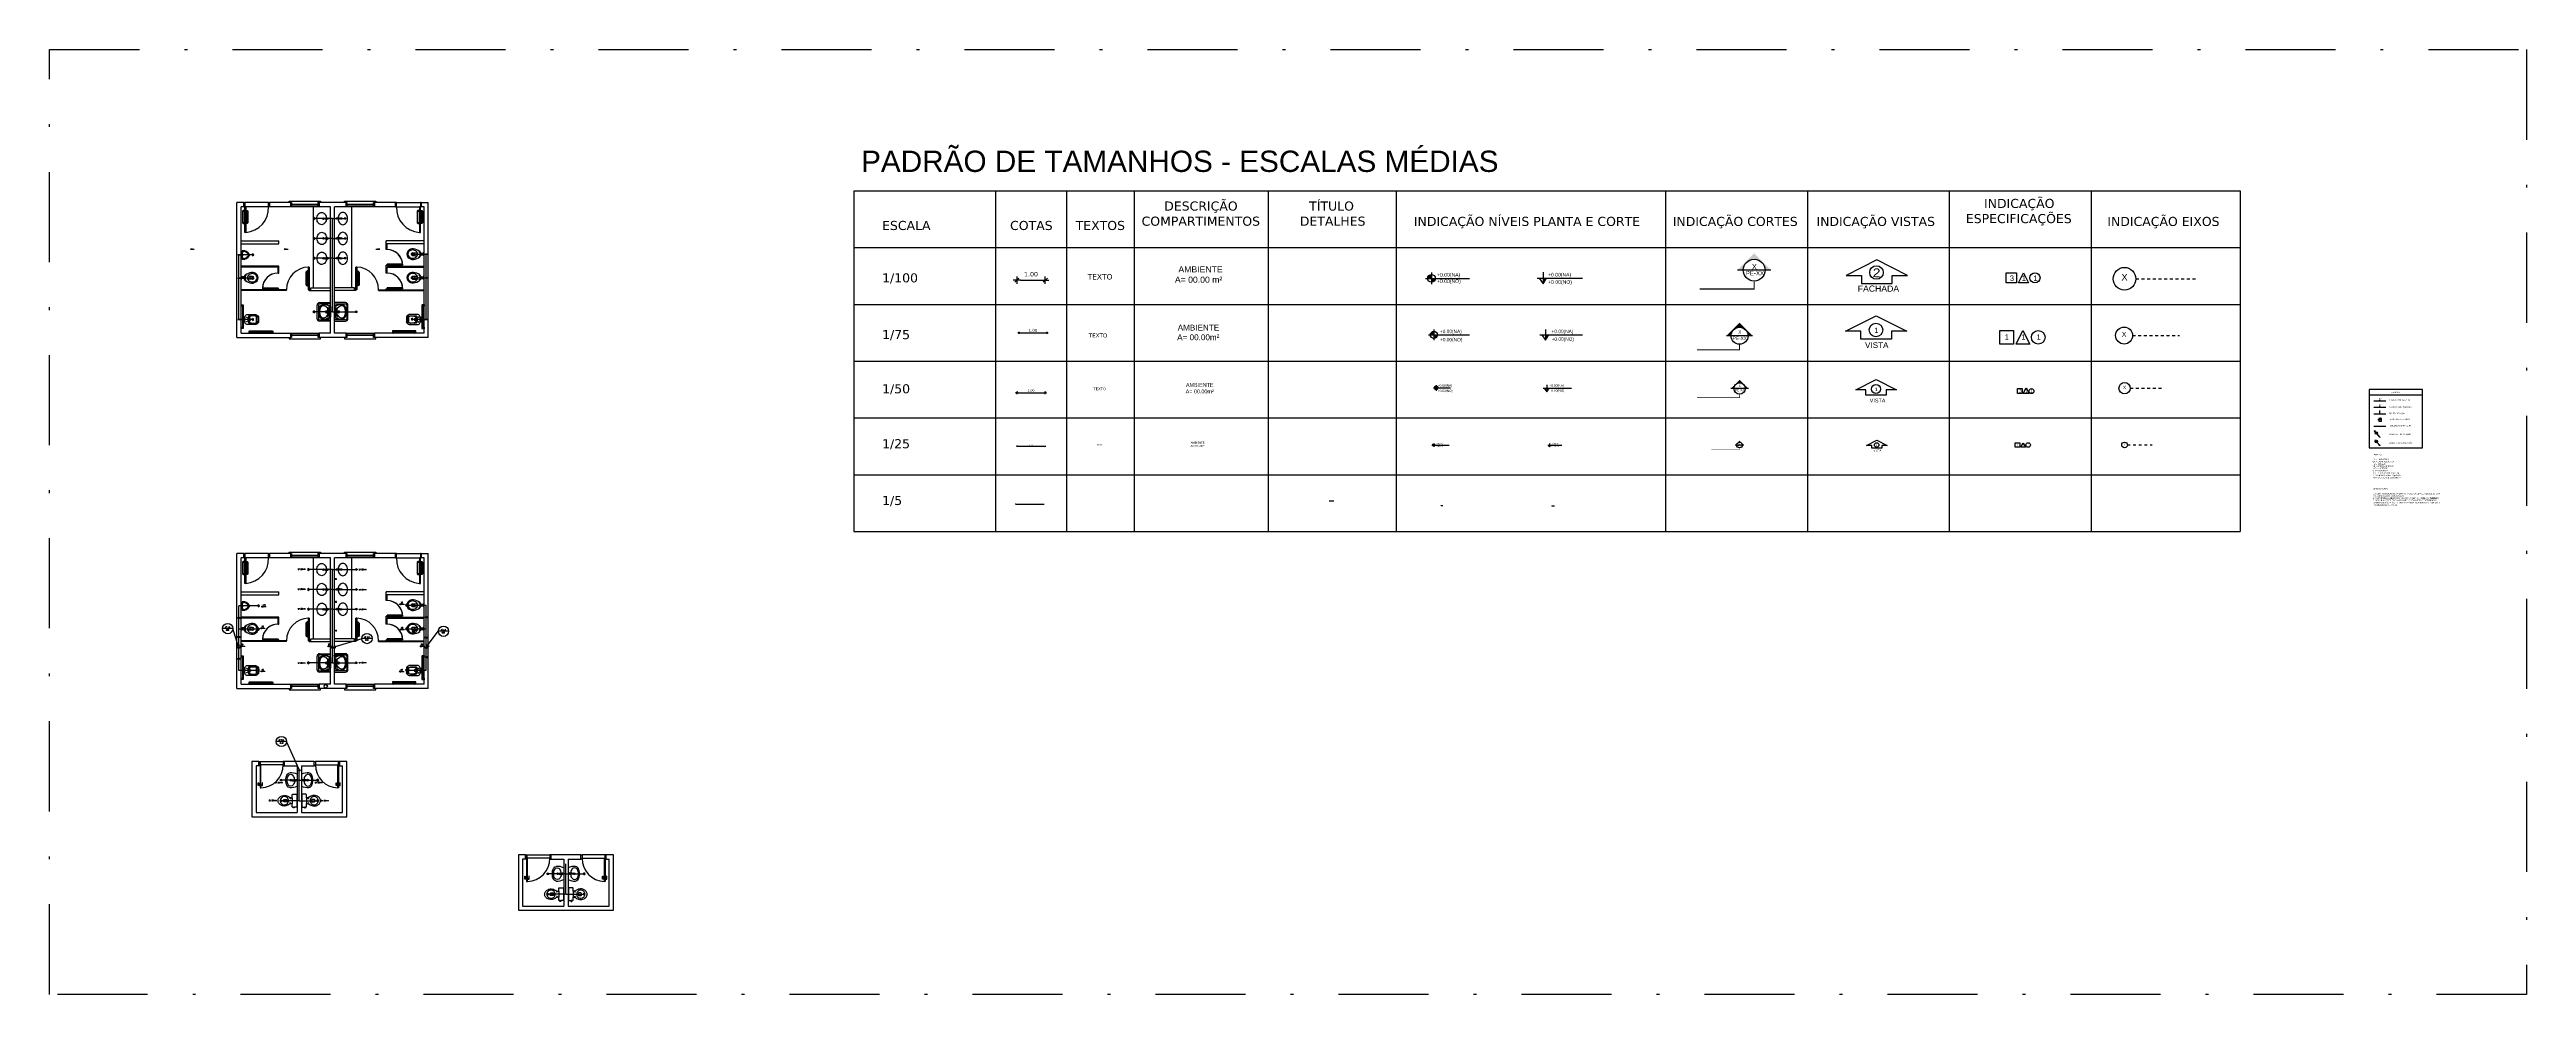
# Model space of a CAD drawing. Extents: x 55.5 to 142.8, y 175.3 to 208.6.
import ezdxf

# ---------------------------------------------------------------- set-up
doc = ezdxf.new("R2010")
doc.units = 0
doc.header["$LTSCALE"] = 0.005
doc.header["$PDMODE"] = 3
for name, pattern in [('C5', [60, 50, -5, 0, -5]), ('CONTINU', [0]), ('DASHDOT', [25.4, 12.7, -6.35, 0, -6.35])]:
    doc.linetypes.add(name, pattern=pattern)
doc.layers.get('0').update_dxf_attribs({"linetype": 'CONTINUOUS'})
doc.layers.get('DEFPOINTS').update_dxf_attribs({"linetype": 'CONTINUOUS'})
for name, color, linetype in [('A-BARRA', 2, 'CONTINUOUS'), ('A-JANEL', 3, 'CONTINUOUS'), ('A-PARED', 5, 'CONTINUOUS'), ('A-PAREDE', 5, 'CONTINUOUS'), ('A-PORTA', 3, 'CONTINUOUS'), ('A-SOLEIRA', 1, 'CONTINUOUS'), ('A-WC', 1, 'CONTINUOUS'), ('A-WCCOZ', 7, 'CONTINUOUS'), ('AF', 5, 'CONTINUOUS'), ('ARQ-ALV-CORTE', 5, 'CONTINUOUS'), ('ARQ-ALV-VISTA2', 2, 'CONTINUOUS'), ('ARQ-BNC-VISTA', 1, 'CONTINUOUS'), ('ARQ-CTA-1_025', 1, 'CONTINUOUS'), ('ARQ-CTA-1_050', 1, 'CONTINUOUS'), ('ARQ-CTA-1_100', 1, 'CONTINUOUS'), ('ARQ-ESQ-CORTE', 3, 'CONTINUOUS'), ('ARQ-ESQ-VISTA1', 2, 'CONTINUOUS'), ('ARQ-ESQ-VISTA2', 1, 'CONTINUOUS'), ('ARQ-EXO-1_025', 251, 'C5'), ('ARQ-EXO-1_050', 251, 'C5'), ('ARQ-EXO-1_100', 251, 'C5'), ('ARQ-HTC', 9, 'CONTINUOUS'), ('ARQ-SMB-1_025', 1, 'CONTINUOUS'), ('ARQ-SMB-1_050', 1, 'CONTINUOUS'), ('ARQ-SMB-1_075', 1, 'CONTINUOUS'), ('ARQ-SMB-1_100', 1, 'CONTINUOUS'), ('ARQ-TXT', 2, 'CONTINUOUS'), ('ARQ-TXT-1_025', 2, 'CONTINUOUS'), ('ARQ-TXT-1_050', 2, 'CONTINUOUS'), ('ARQ-TXT-1_075', 2, 'CONTINUOUS'), ('ARQ-TXT-1_100', 2, 'CONTINUOUS'), ('BARRILETE', 4, 'CONTINUOUS'), ('ESG-GERAL', 7, 'CONTINUOUS'), ('INST', 1, 'CONTINUOUS'), ('PAG', 1, 'CONTINUOUS'), ('T-AF', 7, 'CONTINUOUS'), ('TEXTO', 3, 'CONTINUOUS')]:
    doc.layers.add(name, color=color, linetype=linetype)
doc.styles.add('A20', font='arial.ttf', dxfattribs={"height": 0.2})
doc.styles.add('A26', font='arial.ttf', dxfattribs={"height": 0.26})
doc.styles.add('ESC-50-A20', font='arial.ttf', dxfattribs={"height": 0.1})
doc.styles.add('FNDE Text Cota 0075', font='verdana.ttf', dxfattribs={"height": 0.1})
doc.styles.add('FNDE Texto Cota 0005', font='verdana.ttf', dxfattribs={"height": 0.008})
doc.styles.add('FNDE Texto Cota 0025', font='verdana.ttf', dxfattribs={"height": 0.04})
doc.styles.add('FNDE Texto Cota 0050', font='verdana.ttf', dxfattribs={"height": 0.08})
doc.styles.add('FNDE Texto Cota 0100', font='verdana.ttf', dxfattribs={"height": 0.16})
doc.styles.add('R80', font='SIMPLEX.SHX', dxfattribs={"height": 0.2})
doc.dimstyles.new('FNDE 1-0005', dxfattribs={"dimscale": 2.5, "dimtxt": 0.008, "dimasz": 0.0025, "dimexe": 0.15, "dimexo": 0.15, "dimgap": 0.0025, "dimtad": 1, "dimzin": 4, "dimdsep": 46, "dimtxsty": 'FNDE Texto Cota 0005', "dimblk": 'tic', "dimcen": 0.15, "dimdle": 0.15, "dimse1": 1, "dimse2": 1, "dimclrd": 251, "dimclre": 251, "dimclrt": 256, "dimaunit": 1, "dimadec": 3, "dimazin": 0, "dimtfac": 1, "dimtix": 1, "dimtmove": 2, "dimatfit": 3, "dimldrblk": 'tic', "dimfxl": 0.15, "dimtvp": 1, "dimtolj": 1, "dimtzin": 0, "dimarcsym": 0})
doc.dimstyles.new('FNDE 1-0025', dxfattribs={"dimscale": 5, "dimtxt": 0.04, "dimasz": 0.0035, "dimexe": 0.15, "dimexo": 0.15, "dimgap": 0.0025, "dimtad": 1, "dimzin": 1, "dimdsep": 46, "dimtxsty": 'FNDE Texto Cota 0025', "dimblk": 'tic', "dimcen": 0.015, "dimdle": 0.15, "dimse1": 1, "dimse2": 1, "dimclrd": 251, "dimclre": 251, "dimclrt": 256, "dimaunit": 1, "dimadec": 3, "dimazin": 0, "dimtfac": 1, "dimtix": 1, "dimtmove": 2, "dimatfit": 3, "dimfxl": 0.15, "dimtvp": 1, "dimtolj": 1, "dimtzin": 0, "dimarcsym": 0})
doc.dimstyles.new('FNDE 1-0050', dxfattribs={"dimscale": 5, "dimtxt": 0.08, "dimasz": 0.01, "dimexe": 0.15, "dimexo": 0.15, "dimgap": 0.01, "dimtad": 1, "dimzin": 1, "dimdsep": 46, "dimtxsty": 'FNDE Texto Cota 0050', "dimblk": 'tic', "dimcen": 0.015, "dimdle": 0.15, "dimse1": 1, "dimse2": 1, "dimclrd": 251, "dimclre": 251, "dimclrt": 256, "dimaunit": 1, "dimadec": 3, "dimazin": 0, "dimtfac": 1, "dimtix": 1, "dimtmove": 2, "dimatfit": 3, "dimfxl": 0.15, "dimtvp": 1, "dimtolj": 1, "dimtzin": 0, "dimarcsym": 0})
doc.dimstyles.new('FNDE 1-0100', dxfattribs={"dimscale": 2.5, "dimtxt": 0.16, "dimasz": 0.05, "dimexe": 0.15, "dimexo": 0.15, "dimgap": 0.05, "dimtad": 1, "dimzin": 4, "dimdsep": 46, "dimtxsty": 'FNDE Texto Cota 0100', "dimblk": 'tic', "dimcen": 0.15, "dimdle": 0.15, "dimse1": 1, "dimse2": 1, "dimclrd": 251, "dimclre": 251, "dimclrt": 256, "dimaunit": 1, "dimadec": 3, "dimazin": 0, "dimtfac": 1, "dimtix": 1, "dimtmove": 2, "dimatfit": 3, "dimldrblk": 'tic', "dimfxl": 0.15, "dimtvp": 1, "dimtolj": 1, "dimtzin": 0, "dimarcsym": 0})
doc.dimstyles.new('FNDE 1-075', dxfattribs={"dimscale": 2.5, "dimtxt": 0.1, "dimasz": 0.015, "dimexe": 0.15, "dimexo": 0.15, "dimgap": 0.015, "dimtad": 1, "dimzin": 4, "dimdsep": 46, "dimtxsty": 'FNDE Text Cota 0075', "dimblk": 'tic', "dimcen": 0.025, "dimdle": 0.15, "dimse1": 1, "dimse2": 1, "dimclrd": 251, "dimclre": 251, "dimclrt": 256, "dimaunit": 1, "dimadec": 3, "dimazin": 0, "dimtfac": 1, "dimtix": 1, "dimtmove": 2, "dimatfit": 3, "dimldrblk": 'DOTSMALL', "dimfxl": 0.15, "dimtvp": 1, "dimtolj": 1, "dimtzin": 0, "dimarcsym": 0})

# ---------------------------------------------------------------- blocks, each defined once
blk = doc.blocks.new('banheiros')
at = {"layer": 'A-BARRA', "color": 251}
for points in [[(-4.319, 1.892, 0.414214), (-4.234, 1.807), (-4.234, 1.807), (-4.234, 1.852, -0.414214), (-4.274, 1.892), (-4.274, 2.267, -0.414214), (-4.234, 2.307), (-4.234, 2.352), (-4.234, 2.352, 0.414214), (-4.319, 2.267)], [(-2.431, 1.892, -0.414214), (-2.516, 1.807), (-2.516, 1.807), (-2.516, 1.852, 0.414214), (-2.476, 1.892), (-2.476, 2.267, 0.414214), (-2.516, 2.307), (-2.516, 2.352), (-2.516, 2.352, -0.414214), (-2.431, 2.267)]]:
    blk.add_lwpolyline(points, format="xyb", close=True, dxfattribs=at)
at = {"layer": 'A-JANEL', "color": 251}
for p, q in [((-1.9, 4.75), (-1.9, 4.6)), ((-1.9, 0.15), (-1.9, 0))]:
    blk.add_line(p, q, dxfattribs=at)
at = {"layer": 'A-PAREDE', "color": 251}
for p, q in [((-6.75, 0), (-6.75, 4.75)), ((-6.6, 0.15), (-6.6, 4.6)), ((-5.6, 4.6), (-5.6, 4.75)), ((-4.85, 4.75), (-5.6, 4.75)), ((-4.85, 4.6), (-5.6, 4.6)), ((-4.85, 4.75), (-4.85, 4.6)), ((-3.45, 0.15), (-3.45, 4.6)), ((-3.3, 0.15), (-3.3, 4.6)), ((-1.15, 4.75), (-1.9, 4.75)), ((-1.9, 4.75), (-1.9, 4.6)), ((-1.15, 4.6), (-1.9, 4.6)), ((-1.15, 4.6), (-1.15, 4.75)), ((-1.15, 4.6), (-1.15, 4.75)), ((-0.25, 4.75), (0, 4.75)), ((-0.25, 4.6), (-0.25, 4.75)), ((-0.25, 4.6), (-0.25, 4.75)), ((-0.15, 4.6), (-0.25, 4.6)), ((-0.15, 4.6), (-0.25, 4.6)), ((-0.15, 0.15), (-0.15, 4.6)), ((0, 0), (0, 4.75)), ((-6.6, 0.15), (-4.85, 0.15)), ((-4.85, 0), (-4.85, 0.15)), ((-0.15, 0.15), (-1.9, 0.15)), ((-1.9, 0.15), (-1.9, 0)), ((0, 0), (-1.9, 0)), ((-6.75, 0), (-4.85, 0))]:
    blk.add_line(p, q, dxfattribs=at)
at = {"layer": 'A-WC', "color": 251}
for p, q in [((-1.483, 3.096), (-1.483, 3.3)), ((-1.453, 3.096), (-1.483, 3.096)), ((-1.453, 3.096), (-1.453, 3.3)), ((-5.267, 2.51), (-6.6, 2.51)), ((-5.297, 2.48), (-6.6, 2.48)), ((-5.297, 2.48), (-6.6, 2.48)), ((-5.297, 2.266), (-5.297, 2.48)), ((-5.297, 2.266), (-5.267, 2.266)), ((-5.267, 2.266), (-5.267, 2.51)), ((-4.2, 2.48), (-4.234, 2.479)), ((-4.234, 2.479), (-4.234, 1.68)), ((-4.2, 2.48), (-4.2, 1.68)), ((-4.2, 1.65), (-4.2, 2.48)), ((-2.55, 1.65), (-2.55, 2.48)), ((-2.55, 2.48), (-2.55, 1.68)), ((-2.516, 2.479), (-2.516, 1.68)), ((-5.297, 1.68), (-6.6, 1.68)), ((-5, 1.65), (-6.6, 1.65)), ((-5.847, 1.746), (-5.297, 1.746)), ((-5.267, 1.716), (-5.847, 1.716)), ((-5.297, 1.68), (-5.297, 1.746)), ((-5.297, 1.68), (-5.297, 1.746)), ((-5.297, 1.68), (-5.297, 1.716)), ((-5.267, 1.68), (-5.267, 1.716)), ((-5, 1.68), (-5.267, 1.68)), ((-5, 1.65), (-5, 1.68)), ((-4.234, 1.68), (-4.2, 1.68)), ((-4.2, 1.68), (-4.141, 1.68)), ((-4.2, 1.65), (-4.141, 1.65)), ((-2.55, 1.65), (-2.609, 1.65)), ((-2.55, 1.68), (-2.6, 1.68)), ((-2.516, 1.68), (-2.55, 1.68)), ((-1.75, 1.65), (-1.75, 1.68)), ((-1.75, 1.68), (-1.483, 1.68)), ((-1.75, 1.65), (-0.15, 1.65))]:
    blk.add_line(p, q, dxfattribs=at)
for centre, start, end in [((-1.453, 2.546), 360, 90), ((-5.297, 1.716), 90, 180)]:
    blk.add_arc(centre, 0.55, start, end, dxfattribs=at)
at = {"layer": 'ARQ-ALV-CORTE', "color": 251}
for p, q in [((-6.5, 4.75), (-6.75, 4.75)), ((-6.5, 4.6), (-6.6, 4.6)), ((-6.5, 4.6), (-6.6, 4.6)), ((-6.5, 4.6), (-6.5, 4.75)), ((-6.5, 4.75), (-6.5, 4.6)), ((-5.63, 4.75), (-6.47, 4.75)), ((-5.63, 4.6), (-6.435, 4.6)), ((-5.6, 4.75), (-5.6, 4.6)), ((-4.85, 4.75), (-4.85, 4.6)), ((-0.25, 4.75), (-0.25, 4.6)), ((-5.995, 0.546), (-6.031, 0.546)), ((-5.985, 0.724), (-5.985, 0.536)), ((-5.985, 0.536), (-5.985, 0.546))]:
    blk.add_line(p, q, dxfattribs=at)
for points in [[(-6.47, 4.446), (-6.51, 4.446), (-6.47, 4.446), (-6.47, 4.468), (-6.52, 4.468, 0.414214), (-6.545, 4.443), (-6.545, 4.043, 0.414214), (-6.52, 4.018), (-6.47, 4.018), (-6.47, 4.04), (-6.51, 4.04, -0.414214), (-6.52, 4.05), (-6.52, 4.436, -0.414214), (-6.51, 4.446)], [(-6.435, 4.446), (-6.395, 4.446), (-6.435, 4.446), (-6.435, 4.468), (-6.385, 4.468, -0.414214), (-6.36, 4.443), (-6.36, 4.043, -0.414214), (-6.385, 4.018), (-6.435, 4.018), (-6.435, 4.04), (-6.395, 4.04, 0.414214), (-6.385, 4.05), (-6.385, 4.436, 0.414214), (-6.395, 4.446)], [(-6.6, 1.1, 0.414214), (-6.59, 1.11), (-6.59, 1.15, 0.414214), (-6.6, 1.16), (-6.6, 1.1)], [(-6.59, 1.145), (-6.535, 1.145, -0.414214), (-6.52, 1.13), (-6.52, 0.33, -0.414214), (-6.535, 0.315), (-6.59, 0.315)], [(-6.6, 0.3, 0.414214), (-6.59, 0.31), (-6.59, 0.35, 0.414214), (-6.6, 0.36), (-6.6, 0.3)], [(-6.462, 0.723, 0.378909), (-6.497, 0.683), (-6.497, 0.577, 0.378909), (-6.462, 0.537)], [(-6.497, 0.67, -0.414214), (-6.488, 0.679), (-6.467, 0.679)], [(-6.497, 0.59, 0.414214), (-6.488, 0.581), (-6.467, 0.581)], [(-5.995, 0.546, -0.407906), (-5.985, 0.536, -0.131537), (-5.986, 0.531, -0.273863), (-6.123, 0.45), (-6.372, 0.45, -0.319419), (-6.453, 0.507, -0.074713), (-6.467, 0.58, -0.017899), (-6.467, 0.68, -0.074713), (-6.453, 0.753, -0.319419), (-6.372, 0.81), (-6.123, 0.81, -0.273863), (-5.986, 0.729, -0.136488), (-5.985, 0.724, -0.402244), (-5.995, 0.715), (-6.031, 0.715, -0.337727), (-6.036, 0.718)], [(-6.27, 0.15, 0.414214), (-6.28, 0.16), (-6.32, 0.16, 0.414214), (-6.33, 0.15), (-6.27, 0.15)], [(-6.228, 0.763, 0.305538), (-6.311, 0.708, 0.097448), (-6.326, 0.63, 0.097448), (-6.311, 0.552, 0.305538), (-6.228, 0.497)], [(-6.316, 0.668), (-6.288, 0.668, -1), (-6.288, 0.592)], [(-6.315, 0.16), (-6.315, 0.215, -0.414214), (-6.3, 0.23), (-5.5, 0.23, -0.414214), (-5.485, 0.215), (-5.485, 0.16)], [(-5.47, 0.15, 0.414214), (-5.48, 0.16), (-5.52, 0.16, 0.414214), (-5.53, 0.15), (-5.47, 0.15)]]:
    blk.add_lwpolyline(points, format="xyb", dxfattribs=at)
for points in [[(-6.47, 4.6), (-6.5, 4.6), (-6.5, 4.75), (-6.47, 4.75)], [(-6.435, 3.7), (-6.47, 3.7), (-6.47, 4.6), (-6.435, 4.6)], [(-5.6, 4.6), (-5.63, 4.6), (-5.63, 4.75), (-5.6, 4.75)]]:
    blk.add_lwpolyline(points, close=True, dxfattribs=at)
for points in [[(-6.59, 1.115), (-6.55, 1.115), (-6.55, 0.345), (-6.59, 0.345)], [(-6.316, 0.592), (-6.287, 0.592)], [(-6.285, 0.16), (-6.285, 0.2), (-5.515, 0.2), (-5.515, 0.16)]]:
    blk.add_lwpolyline(points, dxfattribs=at)
for points in [[(-6.413, 0.708, -1), (-6.398, 0.708, -1)], [(-6.413, 0.552, -1), (-6.398, 0.552, -1)], [(-6.342, 0.527, 0.295956), (-6.292, 0.496, -0.008003), (-6.12, 0.496, 0.219669), (-6.042, 0.531, 0.1825), (-6.035, 0.549), (-6.035, 0.711, 0.1825), (-6.042, 0.729, 0.21967), (-6.12, 0.764, -0.008003), (-6.292, 0.764, 0.295956), (-6.342, 0.733, 0.109342), (-6.365, 0.63, 0.109342)], [(-6.316, 0.592, 0.042994), (-6.307, 0.559, 0.312272), (-6.229, 0.506, -0.00507), (-6.12, 0.505, 0.107996), (-6.081, 0.513, 0.297508), (-6.059, 0.547), (-6.059, 0.713, 0.297509), (-6.081, 0.747, 0.107996), (-6.12, 0.755, -0.00507), (-6.229, 0.755, 0.312272), (-6.307, 0.701, 0.091294), (-6.32, 0.63, 0.048111)]]:
    blk.add_lwpolyline(points, format="xyb", close=True, dxfattribs=at)
for centre, radius, start, end in [((-6.493, 4.562), 0.864, 273.84101, 2.53726), ((-6.031, 0.54), 0.00533, 89.99999, 164.64485)]:
    blk.add_arc(centre, radius, start, end, dxfattribs=at)
at = {"layer": 'ARQ-ALV-VISTA2', "color": 251, "ltscale": 0.1}
for p, q in [((-3.85, 4.75), (-3.9, 4.75)), ((-2.9, 4.75), (-3.85, 4.75)), ((-3.85, 4.75), (-3.85, 4.6)), ((-3.85, 4.75), (-3.85, 4.6)), ((-3.85, 4.75), (-3.85, 4.6)), ((-3.45, 4.6), (-3.85, 4.6)), ((-2.9, 4.6), (-3.3, 4.6)), ((-2.9, 4.75), (-2.9, 4.6)), ((-2.9, 4.75), (-2.9, 4.6)), ((-3.649, 4.179), (-3.649, 4.197)), ((-3.646, 3.479), (-3.646, 3.497)), ((-3.642, 4.205), (-3.544, 4.213)), ((-3.641, 4.172), (-3.544, 4.165)), ((-3.639, 3.505), (-3.541, 3.513)), ((-3.127, 4.206), (-3.225, 4.213)), ((-3.127, 4.173), (-3.225, 4.165)), ((-3.127, 3.506), (-3.225, 3.513)), ((-3.119, 4.181), (-3.119, 4.198)), ((-3.119, 3.481), (-3.119, 3.498)), ((-6.6, 3.4), (-5.267, 3.4)), ((-6.6, 3.3), (-5.267, 3.3)), ((-6.6, 3.08), (-6.6, 3.08)), ((-6.6, 2.942), (-6.581, 2.942)), ((-6.6, 2.867), (-6.581, 2.867)), ((-6.562, 2.999), (-6.591, 2.99)), ((-6.562, 2.811), (-6.591, 2.82)), ((-6.581, 2.867), (-6.581, 2.942)), ((-6.581, 2.933), (-6.546, 2.933)), ((-6.581, 2.877), (-6.546, 2.877)), ((-6.562, 2.933), (-6.562, 3.032)), ((-6.562, 2.777), (-6.562, 2.877)), ((-6.545, 2.933), (-6.545, 2.99)), ((-6.545, 2.82), (-6.545, 2.877)), ((-6.536, 2.887), (-6.536, 2.923)), ((-6.45, 3.046), (-6.45, 3.016)), ((-6.45, 2.793), (-6.45, 2.764)), ((-5.267, 3.3), (-5.267, 3.4)), ((-3.643, 2.779), (-3.643, 2.797)), ((-3.638, 3.472), (-3.541, 3.465)), ((-3.636, 2.805), (-3.538, 2.813)), ((-3.635, 2.772), (-3.538, 2.765)), ((-3.127, 3.473), (-3.225, 3.465)), ((-3.127, 2.806), (-3.225, 2.813)), ((-3.127, 2.773), (-3.225, 2.765)), ((-3.119, 2.781), (-3.119, 2.798)), ((-0.15, 3.4), (-1.483, 3.4)), ((-1.483, 3.3), (-1.483, 3.4)), ((-0.15, 3.3), (-1.483, 3.3)), ((-0.551, 2.984), (-0.473, 2.984)), ((-0.551, 2.887), (-0.473, 2.887)), ((-0.473, 2.984), (-0.411, 2.991)), ((-0.473, 2.887), (-0.473, 2.984)), ((-0.473, 2.887), (-0.411, 2.879)), ((-0.411, 2.991), (-0.409, 2.994)), ((-0.411, 2.879), (-0.409, 2.877)), ((-0.296, 3.021), (-0.296, 3.024)), ((-0.296, 3.021), (-0.296, 2.85)), ((-0.296, 2.985), (-0.269, 2.985)), ((-0.296, 2.965), (-0.269, 2.965)), ((-0.296, 2.905), (-0.269, 2.905)), ((-0.296, 2.885), (-0.269, 2.885)), ((-0.296, 2.85), (-0.296, 2.846)), ((-0.269, 2.965), (-0.269, 2.998)), ((-0.269, 2.965), (-0.264, 2.965)), ((-0.269, 2.905), (-0.269, 2.873)), ((-0.269, 2.905), (-0.264, 2.905)), ((-0.264, 2.905), (-0.264, 2.965)), ((-0.25, 2.905), (-0.25, 2.965)), ((-0.25, 2.965), (-0.18, 2.965)), ((-0.25, 2.905), (-0.18, 2.905)), ((-0.18, 2.968), (-0.18, 2.902)), ((-0.175, 2.97), (-0.178, 2.97)), ((-0.175, 2.9), (-0.178, 2.9)), ((-0.175, 2.973), (-0.175, 2.97)), ((-0.175, 2.97), (-0.175, 2.9)), ((-0.175, 2.9), (-0.175, 2.897)), ((-0.15, 2.975), (-0.173, 2.975)), ((-0.15, 2.895), (-0.173, 2.895)), ((-6.6, 2.14), (-6.577, 2.14)), ((-6.6, 2.06), (-6.577, 2.06)), ((-6.575, 2.138), (-6.575, 2.135)), ((-6.575, 2.135), (-6.575, 2.065)), ((-6.575, 2.135), (-6.572, 2.135)), ((-6.575, 2.065), (-6.575, 2.062)), ((-6.575, 2.065), (-6.572, 2.065)), ((-6.57, 2.133), (-6.57, 2.067)), ((-6.5, 2.13), (-6.57, 2.13)), ((-6.5, 2.07), (-6.57, 2.07)), ((-6.5, 2.07), (-6.5, 2.13)), ((-6.486, 2.07), (-6.486, 2.13)), ((-6.481, 2.13), (-6.486, 2.13)), ((-6.481, 2.07), (-6.486, 2.07)), ((-6.481, 2.13), (-6.481, 2.163)), ((-6.454, 2.15), (-6.481, 2.15)), ((-6.454, 2.13), (-6.481, 2.13)), ((-6.454, 2.07), (-6.481, 2.07)), ((-6.481, 2.07), (-6.481, 2.038)), ((-6.454, 2.05), (-6.481, 2.05)), ((-6.454, 2.186), (-6.454, 2.189)), ((-6.454, 2.186), (-6.454, 2.014)), ((-6.454, 2.014), (-6.454, 2.011)), ((-6.339, 2.156), (-6.341, 2.159)), ((-6.339, 2.044), (-6.341, 2.042)), ((-6.277, 2.149), (-6.339, 2.156)), ((-6.277, 2.052), (-6.339, 2.044)), ((-6.199, 2.149), (-6.277, 2.149)), ((-6.277, 2.052), (-6.277, 2.149)), ((-6.199, 2.052), (-6.277, 2.052)), ((-4.141, 1.75), (-3.45, 1.75)), ((-4.141, 1.65), (-4.141, 1.75)), ((-2.6, 1.75), (-3.3, 1.75)), ((-2.6, 1.65), (-2.6, 1.75)), ((-2.55, 2.48), (-2.52, 2.48)), ((-2.52, 2.48), (-2.55, 2.48)), ((-2.52, 2.48), (-2.52, 2.479)), ((-1.483, 2.266), (-1.483, 2.546)), ((-1.483, 2.546), (-0.903, 2.546)), ((-1.453, 2.266), (-1.483, 2.266)), ((-1.453, 2.51), (-1.453, 2.576)), ((-1.453, 2.51), (-1.453, 2.576)), ((-0.903, 2.576), (-1.453, 2.576)), ((-1.453, 2.51), (-1.453, 2.546)), ((-1.453, 2.51), (-0.15, 2.51)), ((-1.453, 2.48), (-0.15, 2.48)), ((-1.453, 2.48), (-0.15, 2.48)), ((-1.453, 2.266), (-1.453, 2.48)), ((-0.903, 2.576), (-0.903, 2.546)), ((-0.551, 2.154), (-0.473, 2.154)), ((-0.551, 2.057), (-0.473, 2.057)), ((-0.473, 2.154), (-0.411, 2.161)), ((-0.473, 2.057), (-0.473, 2.154)), ((-0.473, 2.057), (-0.411, 2.049)), ((-0.411, 2.161), (-0.409, 2.164)), ((-0.411, 2.049), (-0.409, 2.047)), ((-0.296, 2.191), (-0.296, 2.194)), ((-0.296, 2.191), (-0.296, 2.02)), ((-0.296, 2.155), (-0.269, 2.155)), ((-0.296, 2.135), (-0.269, 2.135)), ((-0.296, 2.075), (-0.269, 2.075)), ((-0.296, 2.055), (-0.269, 2.055)), ((-0.296, 2.02), (-0.296, 2.016)), ((-0.269, 2.135), (-0.269, 2.168)), ((-0.269, 2.135), (-0.264, 2.135)), ((-0.269, 2.075), (-0.269, 2.043)), ((-0.269, 2.075), (-0.264, 2.075)), ((-0.264, 2.075), (-0.264, 2.135)), ((-0.25, 2.075), (-0.25, 2.135)), ((-0.25, 2.135), (-0.18, 2.135)), ((-0.25, 2.075), (-0.18, 2.075)), ((-0.18, 2.138), (-0.18, 2.072)), ((-0.175, 2.14), (-0.178, 2.14)), ((-0.175, 2.07), (-0.178, 2.07)), ((-0.175, 2.143), (-0.175, 2.14)), ((-0.175, 2.14), (-0.175, 2.07)), ((-0.175, 2.07), (-0.175, 2.067)), ((-0.15, 2.145), (-0.173, 2.145)), ((-0.15, 2.065), (-0.173, 2.065)), ((-4.15, 1.65), (-3.45, 1.65)), ((-3.92, 0.66), (-3.92, 1.14)), ((-3.875, 1.14), (-3.875, 0.66)), ((-3.835, 1.225), (-3.45, 1.225)), ((-3.45, 1.18), (-3.835, 1.18)), ((-3.506, 0.919), (-3.601, 0.911)), ((-3.506, 0.88), (-3.601, 0.888)), ((-3.47, 1.053), (-3.547, 1.025)), ((-3.47, 1.052), (-3.542, 1.016)), ((-3.542, 0.916), (-3.542, 1.016)), ((-3.542, 0.788), (-3.542, 0.883)), ((-3.47, 0.713), (-3.47, 1.087)), ((-3.45, 1.089), (-3.45, 0.711)), ((-2.6, 1.65), (-3.3, 1.65)), ((-2.915, 1.225), (-3.3, 1.225)), ((-3.3, 1.18), (-2.915, 1.18)), ((-3.3, 1.089), (-3.3, 0.711)), ((-3.28, 0.713), (-3.28, 1.087)), ((-3.28, 1.053), (-3.203, 1.025)), ((-3.28, 1.052), (-3.208, 1.016)), ((-3.244, 0.919), (-3.149, 0.911)), ((-3.244, 0.88), (-3.149, 0.888)), ((-3.208, 0.916), (-3.208, 1.016)), ((-3.208, 0.788), (-3.208, 0.883)), ((-2.875, 1.14), (-2.875, 0.66)), ((-2.83, 0.66), (-2.83, 1.14)), ((-1.483, 1.716), (-0.903, 1.716)), ((-1.483, 1.68), (-1.483, 1.716)), ((-1.453, 1.68), (-1.453, 1.746)), ((-1.453, 1.68), (-1.453, 1.746)), ((-0.903, 1.746), (-1.453, 1.746)), ((-1.453, 1.68), (-1.453, 1.716)), ((-1.453, 1.68), (-0.15, 1.68)), ((-0.903, 1.746), (-0.903, 1.716)), ((-3.45, 0.15), (-3.85, 0.15)), ((-3.85, 0), (-3.85, 0.15)), ((-2.9, 0), (-3.85, 0)), ((-3.835, 0.62), (-3.45, 0.62)), ((-3.45, 0.575), (-3.835, 0.575)), ((-3.478, 0.752), (-3.491, 0.758)), ((-3.483, 0.752), (-3.49, 0.754)), ((-3.47, 0.752), (-3.49, 0.752)), ((-3.47, 0.748), (-3.49, 0.748)), ((-2.915, 0.62), (-3.3, 0.62)), ((-3.3, 0.575), (-2.915, 0.575)), ((-2.9, 0.15), (-3.3, 0.15)), ((-3.28, 0.752), (-3.26, 0.752)), ((-3.28, 0.748), (-3.26, 0.748)), ((-3.272, 0.752), (-3.259, 0.758)), ((-3.267, 0.752), (-3.26, 0.754)), ((-2.9, 0), (-2.9, 0.15)), ((-2.9, 0.15), (-2.9, 0)), ((-2.9, 0), (-2.9, 0.15)), ((-0.765, 0.724), (-0.765, 0.536)), ((-0.765, 0.536), (-0.765, 0.546)), ((-0.755, 0.546), (-0.719, 0.546))]:
    blk.add_line(p, q, dxfattribs=at)
for points in [[(-3.591, 4.168, -0.059992), (-3.603, 4.103, -0.087531), (-3.639, 4.035, -0.105501), (-3.695, 3.987, -0.123031), (-3.757, 3.971, -0.123031), (-3.819, 3.986, -0.105501), (-3.876, 4.033, -0.087531), (-3.912, 4.101, -0.07802), (-3.926, 4.186, -0.07802), (-3.913, 4.271, -0.087531), (-3.878, 4.339, -0.105501), (-3.821, 4.387, -0.123031), (-3.759, 4.403, -0.123031), (-3.697, 4.388, -0.105501), (-3.64, 4.34, -0.087531), (-3.604, 4.273, -0.059024), (-3.591, 4.209, -0.07802)], [(-3.178, 4.169, 0.059992), (-3.165, 4.104, 0.087531), (-3.129, 4.036, 0.105501), (-3.073, 3.988, 0.123031), (-3.011, 3.972, 0.123031), (-2.948, 3.988, 0.105501), (-2.892, 4.035, 0.087531), (-2.856, 4.103, 0.07802), (-2.842, 4.188, 0.07802), (-2.855, 4.273, 0.087531), (-2.891, 4.341, 0.105501), (-2.948, 4.389, 0.123031), (-3.01, 4.405, 0.123031), (-3.072, 4.389, 0.105501), (-3.129, 4.342, 0.087531), (-3.165, 4.274, 0.059024), (-3.177, 4.21, 0.07802)], [(-3.588, 3.468, -0.059992), (-3.6, 3.403, -0.087531), (-3.635, 3.335, -0.105501), (-3.692, 3.287, -0.123031), (-3.754, 3.271, -0.123031), (-3.816, 3.286, -0.105501), (-3.873, 3.333, -0.087531), (-3.909, 3.401, -0.07802), (-3.923, 3.486, -0.07802), (-3.91, 3.571, -0.087531), (-3.875, 3.639, -0.105501), (-3.818, 3.687, -0.123031), (-3.756, 3.703, -0.123031), (-3.694, 3.688, -0.105501), (-3.637, 3.64, -0.087531), (-3.601, 3.573, -0.059024), (-3.588, 3.509, -0.07802)], [(-3.178, 3.469, 0.059992), (-3.165, 3.404, 0.087531), (-3.129, 3.336, 0.105501), (-3.073, 3.288, 0.123031), (-3.011, 3.272, 0.123031), (-2.948, 3.288, 0.105501), (-2.892, 3.335, 0.087531), (-2.856, 3.403, 0.07802), (-2.842, 3.488, 0.07802), (-2.855, 3.573, 0.087531), (-2.891, 3.641, 0.105501), (-2.948, 3.689, 0.123031), (-3.01, 3.705, 0.123031), (-3.072, 3.689, 0.105501), (-3.129, 3.642, 0.087531), (-3.165, 3.574, 0.059024), (-3.177, 3.51, 0.07802)], [(-3.585, 2.768, -0.059992), (-3.597, 2.703, -0.087531), (-3.632, 2.635, -0.105501), (-3.689, 2.587, -0.123031), (-3.751, 2.571, -0.123031), (-3.813, 2.586, -0.105501), (-3.87, 2.633, -0.087531), (-3.906, 2.701, -0.07802), (-3.92, 2.786, -0.07802), (-3.907, 2.871, -0.087531), (-3.872, 2.939, -0.105501), (-3.815, 2.987, -0.123031), (-3.753, 3.003, -0.123031), (-3.691, 2.988, -0.105501), (-3.634, 2.94, -0.087531), (-3.598, 2.873, -0.059024), (-3.585, 2.809, -0.07802)], [(-3.178, 2.769, 0.059992), (-3.165, 2.704, 0.087531), (-3.129, 2.636, 0.105501), (-3.073, 2.588, 0.123031), (-3.011, 2.572, 0.123031), (-2.948, 2.588, 0.105501), (-2.892, 2.635, 0.087531), (-2.856, 2.703, 0.07802), (-2.842, 2.788, 0.07802), (-2.855, 2.873, 0.087531), (-2.891, 2.941, 0.105501), (-2.948, 2.989, 0.123031), (-3.01, 3.005, 0.123031), (-3.072, 2.989, 0.105501), (-3.129, 2.942, 0.087531), (-3.165, 2.874, 0.059024), (-3.177, 2.81, 0.07802)], [(-0.16, 1.145), (-0.215, 1.145, 0.414214), (-0.23, 1.13), (-0.23, 0.33, 0.414214), (-0.215, 0.315), (-0.16, 0.315)], [(-0.15, 1.1, -0.414214), (-0.16, 1.11), (-0.16, 1.15, -0.414214), (-0.15, 1.16), (-0.15, 1.1)], [(-1.28, 0.15, -0.414214), (-1.27, 0.16), (-1.23, 0.16, -0.414214), (-1.22, 0.15), (-1.28, 0.15)], [(-0.435, 0.16), (-0.435, 0.215, 0.414214), (-0.45, 0.23), (-1.25, 0.23, 0.414214), (-1.265, 0.215), (-1.265, 0.16)], [(-0.755, 0.546, 0.407906), (-0.765, 0.536, 0.131537), (-0.764, 0.531, 0.273863), (-0.627, 0.45), (-0.378, 0.45, 0.319419), (-0.297, 0.507, 0.074713), (-0.283, 0.58, 0.017899), (-0.283, 0.68, 0.074713), (-0.297, 0.753, 0.319419), (-0.378, 0.81), (-0.627, 0.81, 0.273863), (-0.764, 0.729, 0.136488), (-0.765, 0.724, 0.402244), (-0.755, 0.715), (-0.719, 0.715, 0.337727), (-0.714, 0.718)], [(-0.522, 0.763, -0.305538), (-0.439, 0.708, -0.097448), (-0.424, 0.63, -0.097448), (-0.439, 0.552, -0.305538), (-0.522, 0.497)], [(-0.434, 0.668), (-0.462, 0.668, 1), (-0.462, 0.592)], [(-0.48, 0.15, -0.414214), (-0.47, 0.16), (-0.43, 0.16, -0.414214), (-0.42, 0.15), (-0.48, 0.15)], [(-0.288, 0.723, -0.378909), (-0.253, 0.683), (-0.253, 0.577, -0.378909), (-0.288, 0.537)], [(-0.253, 0.67, 0.414214), (-0.262, 0.679), (-0.283, 0.679)], [(-0.253, 0.59, -0.414214), (-0.262, 0.581), (-0.283, 0.581)], [(-0.15, 0.3, -0.414214), (-0.16, 0.31), (-0.16, 0.35, -0.414214), (-0.15, 0.36), (-0.15, 0.3)]]:
    blk.add_lwpolyline(points, format="xyb", dxfattribs=at)
for points in [[(-3.85, 4.6), (-3.88, 4.6), (-3.88, 4.75), (-3.85, 4.75)], [(-2.87, 4.6), (-2.9, 4.6), (-2.9, 4.75), (-2.87, 4.75)], [(-3.85, 0), (-3.88, 0), (-3.88, 0.15), (-3.85, 0.15)], [(-2.87, 0), (-2.9, 0), (-2.9, 0.15), (-2.87, 0.15)]]:
    blk.add_lwpolyline(points, close=True, dxfattribs=at)
at = {"layer": 'ARQ-ALV-VISTA2', "color": 251}
for points in [[(-1.15, 4.6), (-1.12, 4.6), (-1.12, 4.75), (-1.15, 4.75)], [(-0.315, 3.7), (-0.28, 3.7), (-0.28, 4.6), (-0.315, 4.6)], [(-0.28, 4.6), (-0.25, 4.6), (-0.25, 4.75), (-0.28, 4.75)]]:
    blk.add_lwpolyline(points, close=True, dxfattribs=at)
at = {"layer": 'ARQ-ALV-VISTA2', "color": 251, "ltscale": 0.1}
for points in [[(-0.16, 1.115), (-0.2, 1.115), (-0.2, 0.345), (-0.16, 0.345)], [(-0.465, 0.16), (-0.465, 0.2), (-1.235, 0.2), (-1.235, 0.16)], [(-0.434, 0.592), (-0.463, 0.592)]]:
    blk.add_lwpolyline(points, dxfattribs=at)
for points in [[(-0.408, 0.527, -0.295956), (-0.458, 0.496, 0.008003), (-0.63, 0.496, -0.219669), (-0.708, 0.531, -0.1825), (-0.715, 0.549), (-0.715, 0.711, -0.1825), (-0.708, 0.729, -0.21967), (-0.63, 0.764, 0.008003), (-0.458, 0.764, -0.295956), (-0.408, 0.733, -0.109342), (-0.385, 0.63, -0.109342)], [(-0.434, 0.592, -0.042994), (-0.443, 0.559, -0.312272), (-0.521, 0.506, 0.00507), (-0.63, 0.505, -0.107996), (-0.669, 0.513, -0.297508), (-0.691, 0.547), (-0.691, 0.713, -0.297509), (-0.669, 0.747, -0.107996), (-0.63, 0.755, 0.00507), (-0.521, 0.755, -0.312272), (-0.443, 0.701, -0.091294), (-0.43, 0.63, -0.048111)], [(-0.337, 0.708, 1), (-0.352, 0.708, 1)], [(-0.337, 0.552, 1), (-0.352, 0.552, 1)]]:
    blk.add_lwpolyline(points, format="xyb", close=True, dxfattribs=at)
for centre, radius in [((-3.699, 4.187), 0.0278), ((-3.696, 3.487), 0.0278), ((-3.544, 4.189), 0.024), ((-3.541, 3.489), 0.024), ((-3.225, 4.189), 0.024), ((-3.225, 3.489), 0.024), ((-3.07, 4.189), 0.0278), ((-3.07, 3.489), 0.0278), ((-3.692, 2.787), 0.0278), ((-3.538, 2.789), 0.024), ((-3.225, 2.789), 0.024), ((-3.07, 2.789), 0.0278), ((-0.314, 3.01), 0.00682), ((-0.314, 2.86), 0.00682), ((-6.436, 2.175), 0.00682), ((-6.436, 2.025), 0.00682), ((-0.314, 2.18), 0.00682), ((-0.314, 2.03), 0.00682), ((-3.503, 0.984), 0.03), ((-3.503, 0.984), 0.02), ((-3.247, 0.984), 0.03), ((-3.247, 0.984), 0.02), ((-3.53, 0.75), 0.04), ((-3.53, 0.75), 0.037), ((-3.503, 0.816), 0.03), ((-3.503, 0.816), 0.02), ((-3.247, 0.816), 0.03), ((-3.247, 0.816), 0.02), ((-3.22, 0.75), 0.04), ((-3.22, 0.75), 0.037)]:
    blk.add_circle(centre, radius, dxfattribs=at)
for centre, radius, start, end in [((-3.641, 4.197), 0.008, 94.68367, 180.33011), ((-3.641, 4.179), 0.008, 180.33011, 265.97656), ((-3.638, 3.497), 0.008, 94.68367, 180.33011), ((-3.127, 4.198), 0.008, 359.9223, 85.56874), ((-3.127, 4.181), 0.008, 274.27585, 359.9223), ((-3.127, 3.498), 0.008, 359.9223, 85.56874), ((-6.587, 2.978), 0.0131, 106.69924, 180), ((-6.587, 2.832), 0.0131, 180, 253.30076), ((-6.507, 2.99), 0.0656, 86.13081, 147.05881), ((-6.54, 3.032), 0.0225, 90, 180), ((-6.507, 2.82), 0.0656, 212.94119, 273.86919), ((-6.54, 2.777), 0.0225, 180, 270), ((-6.546, 2.923), 0.01, 0, 90), ((-6.546, 2.887), 0.01, 270, 0), ((-6.507, 2.99), 0.0375, 86.13081, 180), ((-6.507, 2.82), 0.0375, 180, 273.86919), ((-6.519, 2.822), 0.234, 25.0023, 95.20014), ((-6.519, 2.988), 0.234, 264.79986, 334.9977), ((-6.519, 2.822), 0.206, 29.55397, 86.13081), ((-6.519, 2.988), 0.206, 273.86919, 330.44603), ((-6.372, 2.905), 0.0375, 330.44603, 29.55397), ((-6.341, 2.905), 0.0375, 334.9977, 25.0023), ((-3.638, 3.479), 0.008, 180.33011, 265.97656), ((-3.635, 2.797), 0.008, 94.68367, 180.33011), ((-3.635, 2.779), 0.008, 180.33011, 265.97656), ((-3.127, 3.481), 0.008, 274.27585, 359.9223), ((-3.127, 2.798), 0.008, 359.9223, 85.56874), ((-3.127, 2.781), 0.008, 274.27585, 359.9223), ((-0.577, 2.935), 0.174, 140.47667, 216.88811), ((-0.55, 2.956), 0.208, 216.88811, 277.68046), ((-0.583, 2.935), 0.132, 138.67007, 180), ((-0.583, 2.935), 0.132, 180, 221.32993), ((-0.55, 2.915), 0.208, 82.31954, 140.89786), ((-0.563, 2.917), 0.159, 125.74855, 138.67007), ((-0.563, 2.953), 0.159, 221.32993, 234.25145), ((-0.547, 2.895), 0.187, 32.67986, 125.74855), ((-0.547, 2.976), 0.187, 234.25145, 327.32014), ((-0.551, 2.935), 0.0486, 90, 270), ((-0.586, 2.642), 0.484, 53.75773, 82.31954), ((-0.586, 3.229), 0.484, 277.68046, 306.34544), ((-0.484, 2.935), 0.112, 0, 32.67986), ((-0.484, 2.935), 0.112, 327.32014, 0), ((-0.305, 3.024), 0.00909, 0, 58.98254), ((-0.305, 2.846), 0.00909, 306.33581, 0), ((-0.554, 2.62), 0.477, 53.83956, 57.21816), ((-0.554, 3.251), 0.477, 302.78184, 306.16044), ((-0.278, 2.998), 0.00909, 0, 53.83956), ((-0.278, 2.873), 0.00909, 306.16044, 0), ((-0.257, 2.965), 0.00697, 0, 180), ((-0.257, 2.905), 0.00697, 180, 0), ((-0.178, 2.968), 0.002, 90, 180), ((-0.178, 2.902), 0.002, 180, 270), ((-0.173, 2.973), 0.002, 90, 180), ((-0.173, 2.897), 0.002, 180, 270), ((-6.577, 2.138), 0.002, 0, 90), ((-6.577, 2.062), 0.002, 270, 0), ((-6.572, 2.133), 0.002, 0, 90), ((-6.572, 2.067), 0.002, 270, 0), ((-6.493, 2.13), 0.00697, 0, 180), ((-6.493, 2.07), 0.00697, 180, 0), ((-6.472, 2.163), 0.00909, 126.16044, 180), ((-6.472, 2.038), 0.00909, 180, 233.83956), ((-6.196, 1.785), 0.477, 122.78184, 126.16044), ((-6.196, 2.416), 0.477, 233.83956, 237.21816), ((-6.445, 2.189), 0.00909, 121.01746, 180), ((-6.445, 2.011), 0.00909, 180, 233.66419), ((-6.164, 1.807), 0.484, 97.68046, 126.24227), ((-6.164, 2.394), 0.484, 233.65456, 262.31954), ((-6.266, 2.1), 0.112, 147.32014, 180), ((-6.266, 2.1), 0.112, 180, 212.67986), ((-6.203, 2.06), 0.187, 54.25145, 147.32014), ((-6.203, 2.141), 0.187, 212.67986, 305.74855), ((-6.2, 2.08), 0.208, 39.10214, 97.68046), ((-6.2, 2.121), 0.208, 262.31954, 323.11189), ((-6.199, 2.1), 0.0486, 270, 90), ((-6.187, 2.082), 0.159, 41.32993, 54.25145), ((-6.187, 2.118), 0.159, 305.74855, 318.67007), ((-6.167, 2.1), 0.132, 0, 41.32993), ((-6.167, 2.1), 0.132, 318.67007, 0), ((-6.173, 2.1), 0.174, 323.11189, 39.52333), ((-1.453, 1.716), 0.55, 360, 90), ((-1.453, 1.716), 0.55, 3.12678, 90), ((-0.577, 2.105), 0.174, 140.47667, 216.88811), ((-0.55, 2.126), 0.208, 216.88811, 277.68046), ((-0.583, 2.105), 0.132, 138.67007, 180), ((-0.583, 2.105), 0.132, 180, 221.32993), ((-0.55, 2.085), 0.208, 82.31954, 140.89786), ((-0.563, 2.087), 0.159, 125.74855, 138.67007), ((-0.563, 2.123), 0.159, 221.32993, 234.25145), ((-0.547, 2.065), 0.187, 32.67986, 125.74855), ((-0.547, 2.146), 0.187, 234.25145, 327.32014), ((-0.551, 2.105), 0.0486, 90, 270), ((-0.586, 1.812), 0.484, 53.75773, 82.31954), ((-0.586, 2.399), 0.484, 277.68046, 306.34544), ((-0.484, 2.105), 0.112, 0, 32.67986), ((-0.484, 2.105), 0.112, 327.32014, 0), ((-0.305, 2.194), 0.00909, 0, 58.98254), ((-0.305, 2.016), 0.00909, 306.33581, 0), ((-0.554, 1.79), 0.477, 53.83956, 57.21816), ((-0.554, 2.421), 0.477, 302.78184, 306.16044), ((-0.278, 2.168), 0.00909, 0, 53.83956), ((-0.278, 2.043), 0.00909, 306.16044, 0), ((-0.257, 2.135), 0.00697, 0, 180), ((-0.257, 2.075), 0.00697, 180, 0), ((-0.178, 2.138), 0.002, 90, 180), ((-0.178, 2.072), 0.002, 180, 270), ((-0.173, 2.143), 0.002, 90, 180), ((-0.173, 2.067), 0.002, 180, 270), ((-3.835, 1.14), 0.085, 90, 180), ((-3.835, 1.14), 0.04, 90, 180), ((-3.275, 0.9), 0.595, 171.87462, 180), ((-3.275, 0.9), 0.595, 180, 188.12538), ((-3.656, 0.954), 0.21, 74.88853, 171.87462), ((-3.275, 0.9), 0.587, 172.11494, 180), ((-3.275, 0.9), 0.587, 180, 187.88506), ((-3.658, 0.953), 0.2, 75.28172, 172.11494), ((-3.408, 0.9), 0.424, 162.413, 180), ((-3.408, 0.9), 0.424, 180, 197.587), ((-3.695, 0.991), 0.123, 49.44029, 162.413), ((-3.595, 0.9), 0.0315, 27.23276, 332.05121), ((-3.595, 0.9), 0.021, 39.70906, 319.07446), ((-7.522, -4.382), 6.719, 53.83475, 54.44029), ((-7.984, -4.02), 6.719, 48.67232, 49.44029), ((-3.6, 0.9), 0.0118, 94.81241, 265.18759), ((-3.736, 0.657), 0.505, 58.20722, 75.28172), ((-3.736, 0.657), 0.518, 56.45009, 74.88853), ((-3.565, 1.032), 0.0137, 351.72894, 53.83475), ((-3.555, 1.016), 0.0126, 0, 48.67232), ((-3.503, 0.9), 0.03, 218.80431, 141.19569), ((-3.503, 0.9), 0.02, 260.37518, 99.62482), ((-3.014, 0.657), 0.518, 105.11147, 123.54991), ((-3.014, 0.657), 0.505, 104.71828, 121.79278), ((-3.247, 0.9), 0.03, 38.80431, 321.19569), ((-3.247, 0.9), 0.02, 80.37518, 279.62482), ((-3.195, 1.016), 0.0126, 131.32768, 180), ((1.234, -4.02), 6.719, 130.55971, 131.32768), ((-3.185, 1.032), 0.0137, 126.16525, 188.27106), ((0.772, -4.382), 6.719, 125.55971, 126.16525), ((-3.155, 0.9), 0.0315, 207.94879, 152.76724), ((-3.155, 0.9), 0.021, 220.92554, 140.29094), ((-3.094, 0.954), 0.21, 8.12538, 105.11147), ((-3.15, 0.9), 0.0118, 274.81241, 85.18759), ((-3.092, 0.953), 0.2, 7.88506, 104.71828), ((-3.055, 0.991), 0.123, 17.587, 130.55971), ((-3.342, 0.9), 0.424, 360, 17.587), ((-3.342, 0.9), 0.424, 342.413, 360), ((-2.915, 1.14), 0.085, 360, 90), ((-2.915, 1.14), 0.04, 360, 90), ((-3.475, 0.9), 0.587, 360, 7.88506), ((-3.475, 0.9), 0.587, 352.11494, 360), ((-3.475, 0.9), 0.595, 360, 8.12538), ((-3.475, 0.9), 0.595, 351.87462, 360), ((-3.835, 0.66), 0.085, 180, 270), ((-3.835, 0.66), 0.04, 180, 270), ((-3.656, 0.845), 0.21, 188.12538, 285.11147), ((-3.658, 0.847), 0.2, 187.88506, 284.71828), ((-3.695, 0.809), 0.123, 197.587, 310.55971), ((-7.984, 5.82), 6.719, 310.55971, 311.06592), ((-7.522, 6.181), 6.719, 305.55971, 306.03041), ((-3.736, 1.142), 0.505, 284.71828, 301.79278), ((-3.736, 1.142), 0.518, 285.11147, 303.54991), ((-3.014, 1.142), 0.518, 236.45009, 254.88853), ((-3.014, 1.142), 0.505, 238.20722, 255.28172), ((1.234, 5.82), 6.719, 228.93408, 229.44029), ((0.772, 6.181), 6.719, 233.96959, 234.44029), ((-3.094, 0.845), 0.21, 254.88853, 351.87462), ((-3.092, 0.847), 0.2, 255.28172, 352.11494), ((-3.055, 0.809), 0.123, 229.44029, 342.413), ((-2.915, 0.66), 0.04, 270, 360), ((-2.915, 0.66), 0.085, 270, 360), ((-0.719, 0.54), 0.00533, 15.35515, 90.00001)]:
    blk.add_arc(centre, radius, start, end, dxfattribs=at)
at = {"layer": 'ARQ-BNC-VISTA', "color": 251}
for p, q in [((-4.05, 1.75), (-4.05, 4.6)), ((-2.7, 1.75), (-2.7, 4.6)), ((-1.12, 4.75), (-0.28, 4.75)), ((-1.12, 4.6), (-0.315, 4.6))]:
    blk.add_line(p, q, dxfattribs=at)
at = {"layer": 'ARQ-ESQ-CORTE', "color": 251}
for points in [[(-6.47, 4.446), (-6.51, 4.446), (-6.47, 4.446), (-6.47, 4.468), (-6.52, 4.468, 0.414214), (-6.545, 4.443), (-6.545, 4.043, 0.414214), (-6.52, 4.018), (-6.47, 4.018), (-6.47, 4.04), (-6.51, 4.04, -0.414214), (-6.52, 4.05), (-6.52, 4.436, -0.414214), (-6.51, 4.446)], [(-6.435, 4.446), (-6.395, 4.446), (-6.435, 4.446), (-6.435, 4.468), (-6.385, 4.468, -0.414214), (-6.36, 4.443), (-6.36, 4.043, -0.414214), (-6.385, 4.018), (-6.435, 4.018), (-6.435, 4.04), (-6.395, 4.04, 0.414214), (-6.385, 4.05), (-6.385, 4.436, 0.414214), (-6.395, 4.446)], [(-0.315, 4.446), (-0.355, 4.446), (-0.315, 4.446), (-0.315, 4.468), (-0.365, 4.468, 0.414214), (-0.39, 4.443), (-0.39, 4.043, 0.414214), (-0.365, 4.018), (-0.315, 4.018), (-0.315, 4.04), (-0.355, 4.04, -0.414214), (-0.365, 4.05), (-0.365, 4.436, -0.414214), (-0.355, 4.446)], [(-0.28, 4.446), (-0.24, 4.446), (-0.28, 4.446), (-0.28, 4.468), (-0.23, 4.468, -0.414214), (-0.205, 4.443), (-0.205, 4.043, -0.414214), (-0.23, 4.018), (-0.28, 4.018), (-0.28, 4.04), (-0.24, 4.04, 0.414214), (-0.23, 4.05), (-0.23, 4.436, 0.414214), (-0.24, 4.446)]]:
    blk.add_lwpolyline(points, format="xyb", dxfattribs=at)
at = {"layer": 'ARQ-ESQ-VISTA1', "color": 251}
for p, q in [((-3.88, 4.685), (-4.82, 4.685)), ((-3.88, 4.665), (-4.82, 4.665)), ((-3.88, 4.6), (-4.82, 4.6)), ((-1.93, 4.685), (-2.87, 4.685)), ((-1.93, 4.665), (-2.87, 4.665)), ((-1.93, 4.6), (-2.87, 4.6)), ((-4.82, 0.15), (-3.88, 0.15)), ((-3.88, 0.085), (-4.82, 0.085)), ((-3.88, 0.065), (-4.82, 0.065)), ((-2.87, 0.15), (-1.93, 0.15)), ((-1.93, 0.085), (-2.87, 0.085)), ((-1.93, 0.065), (-2.87, 0.065))]:
    blk.add_line(p, q, dxfattribs=at)
for points in [[(-4.9, 4.75), (-4.9, 4.8), (-3.8, 4.8), (-3.8, 4.75)], [(-2.95, 4.75), (-2.95, 4.8), (-1.85, 4.8), (-1.85, 4.75)], [(-2.95, 0), (-2.95, -0.05), (-1.85, -0.05), (-1.85, 0)], [(-4.9, 0), (-4.9, -0.05), (-3.8, -0.05), (-3.8, 0)]]:
    blk.add_lwpolyline(points, dxfattribs=at)
for points in [[(-4.82, 4.6), (-4.85, 4.6), (-4.85, 4.75), (-4.82, 4.75)], [(-1.9, 4.6), (-1.93, 4.6), (-1.93, 4.75), (-1.9, 4.75)], [(-4.82, 0), (-4.85, 0), (-4.85, 0.15), (-4.82, 0.15)], [(-1.9, 0), (-1.93, 0), (-1.93, 0.15), (-1.9, 0.15)]]:
    blk.add_lwpolyline(points, close=True, dxfattribs=at)
at = {"layer": 'ARQ-ESQ-VISTA2', "color": 251, "linetype": 'Continuous'}
blk.add_arc((-0.257, 4.562), 0.864, 177.46274, 266.15899, dxfattribs=at)
at = {"layer": 'PAG', "color": 251}
for centre, radius, start, end in [((-1.453, 2.546), 0.55, 3.12678, 90), ((-5.297, 1.716), 0.55, 90, 176.87322), ((-4.2, 1.68), 0.8, 92.1491, 180), ((-2.55, 1.68), 0.8, 0, 87.8509)]:
    blk.add_arc(centre, radius, start, end, dxfattribs=at)
blk = doc.blocks.new('wc')
at = {"layer": 'A-PARED', "color": 251}
for p, q in [((-0.25, 1.8), (-0.25, 1.95)), ((-0.25, 1.8), (-0.25, 1.95)), ((0, 1.95), (-0.25, 1.95)), ((-0.15, 0.15), (-0.15, 1.8)), ((0, 0), (0, 1.95)), ((-3.35, 0), (0, 0)), ((-1.6, 0.15), (-0.15, 0.15))]:
    blk.add_line(p, q, dxfattribs=at)
at = {"layer": 'A-PORTA', "color": 251}
blk.add_line((-0.295, 1.95), (-0.295, 1.835), dxfattribs=at)
for points in [[(-0.29, 1.83), (-0.29, 1.02), (-0.32, 1.02), (-0.32, 1.83)], [(-0.285, 1.835), (-0.285, 1.8), (-0.25, 1.8), (-0.25, 1.95), (-0.295, 1.95), (-0.295, 1.835)], [(-0.245, 1.115), (-0.29, 1.115), (-0.29, 1.1), (-0.23, 1.1), (-0.23, 1.2), (-0.245, 1.2)]]:
    blk.add_lwpolyline(points, close=True, dxfattribs=at)
blk.add_arc((-0.301, 1.823, 0.02), 0.804, 179.17841, 268.67325, dxfattribs=at)
at = {"layer": 'A-SOLEIRA', "color": 251}
blk.add_lwpolyline([(-0.295, 1.835), (-0.295, 1.95), (-1.105, 1.95), (-1.105, 1.835)], close=True, dxfattribs=at)
at = {"layer": 'ARQ-ALV-CORTE', "color": 251}
for p, q in [((-3.35, 1.95), (-3.35, 1.585)), ((-3.1, 1.95), (-3.35, 1.95)), ((-3.35, 1.8), (-3.35, 0)), ((-3.2, 1.8), (-3.2, 0.15)), ((-3.1, 1.8), (-3.2, 1.8)), ((-3.1, 1.8), (-3.1, 1.95)), ((-3.1, 1.8), (-3.1, 1.95)), ((-3.055, 1.95), (-3.055, 1.835)), ((-1.15, 1.95), (-2.2, 1.95)), ((-2.2, 1.8), (-2.2, 1.95)), ((-2.2, 1.8), (-2.2, 1.95)), ((-2.2, 1.8), (-1.75, 1.8)), ((-1.75, 1.8), (-1.75, 0.15)), ((-1.75, 1.8), (-1.75, 1.585)), ((-1.6, 1.8), (-1.6, 0.15)), ((-1.6, 1.8), (-1.6, 1.585)), ((-1.6, 1.8), (-1.15, 1.8)), ((-1.15, 1.8), (-1.15, 1.95)), ((-1.15, 1.8), (-1.15, 1.95)), ((-0.25, 1.8), (-0.15, 1.8)), ((-2.03, 1.48), (-1.979, 1.495)), ((-1.979, 1.081), (-2.03, 1.095)), ((-1.979, 1.495), (-1.929, 1.48)), ((-1.91, 1.306), (-1.792, 1.315)), ((-1.91, 1.27), (-1.91, 1.306)), ((-1.91, 1.27), (-1.792, 1.261)), ((-1.44, 1.306), (-1.558, 1.315)), ((-1.44, 1.27), (-1.558, 1.261)), ((-1.44, 1.27), (-1.44, 1.306)), ((-1.371, 1.495), (-1.421, 1.48)), ((-1.32, 1.48), (-1.371, 1.495)), ((-1.371, 1.081), (-1.32, 1.095)), ((-3.2, 0.15), (-1.75, 0.15))]:
    blk.add_line(p, q, dxfattribs=at)
for points in [[(-3.065, 1.835), (-3.065, 1.8), (-3.1, 1.8), (-3.1, 1.95), (-3.055, 1.95), (-3.055, 1.835)], [(-3.06, 1.83), (-3.06, 1.02), (-3.03, 1.02), (-3.03, 1.83)], [(-3.055, 1.835), (-3.055, 1.95), (-2.245, 1.95), (-2.245, 1.835)], [(-2.235, 1.835), (-2.235, 1.8), (-2.2, 1.8), (-2.2, 1.95), (-2.245, 1.95), (-2.245, 1.835)], [(-1.115, 1.835), (-1.115, 1.8), (-1.15, 1.8), (-1.15, 1.95), (-1.105, 1.95), (-1.105, 1.835)], [(-3.105, 1.115), (-3.06, 1.115), (-3.06, 1.1), (-3.12, 1.1), (-3.12, 1.2), (-3.105, 1.2)], [(-2.985, 1.115), (-3.03, 1.115), (-3.03, 1.1), (-2.97, 1.1), (-2.97, 1.2), (-2.985, 1.2)], [(-0.365, 1.115), (-0.32, 1.115), (-0.32, 1.1), (-0.38, 1.1), (-0.38, 1.2), (-0.365, 1.2)]]:
    blk.add_lwpolyline(points, close=True, dxfattribs=at)
for points in [[(-2.015, 1.031), (-2.063, 1.047, -0.105935), (-2.114, 1.106, -0.069568), (-2.143, 1.184, -0.055787), (-2.155, 1.288, -0.055787), (-2.143, 1.391, -0.069568), (-2.114, 1.469, -0.105935), (-2.063, 1.528), (-2.015, 1.544)], [(-1.84, 1.265, -0.04979), (-1.85, 1.205, -0.08069), (-1.88, 1.141, -0.107047), (-1.929, 1.095), (-1.979, 1.081)], [(-1.51, 1.265, 0.04979), (-1.5, 1.205, 0.08069), (-1.47, 1.141, 0.107047), (-1.421, 1.095), (-1.371, 1.081)], [(-1.335, 1.031), (-1.287, 1.047, 0.105935), (-1.236, 1.106, 0.069568), (-1.207, 1.184, 0.055787), (-1.195, 1.288, 0.055787), (-1.207, 1.391, 0.069568), (-1.236, 1.469, 0.105935), (-1.287, 1.528), (-1.335, 1.544)]]:
    blk.add_lwpolyline(points, format="xyb", dxfattribs=at)
for points in [[(-2.426, 0.566, -0.182004), (-2.388, 0.666, -0.098298), (-2.313, 0.725, -0.085166), (-2.233, 0.75, -0.08648), (-2.153, 0.748, -0.067868), (-2.083, 0.726, -0.06199), (-2.026, 0.692, 0.060779), (-1.993, 0.676, 0.023796), (-1.973, 0.672), (-1.928, 0.669), (-1.928, 0.773, -0.424217), (-1.909, 0.791), (-1.886, 0.791), (-1.856, 0.791), (-1.783, 0.791, -0.418036), (-1.765, 0.773), (-1.765, 0.566), (-1.765, 0.359, -0.418036), (-1.783, 0.341), (-1.856, 0.341), (-1.856, 0.329), (-1.853, 0.329), (-1.853, 0.313), (-1.871, 0.313), (-1.889, 0.313), (-1.889, 0.329), (-1.886, 0.329), (-1.886, 0.341), (-1.909, 0.341, -0.424217), (-1.928, 0.359), (-1.928, 0.463), (-1.973, 0.46, 0.023796), (-1.993, 0.455, 0.060779), (-2.026, 0.439, -0.06199), (-2.083, 0.405, -0.067868), (-2.153, 0.383, -0.08648), (-2.233, 0.381, -0.085166), (-2.313, 0.407, -0.098298), (-2.388, 0.466, -0.182004)], [(-2.225, 0.596, -0.276984), (-2.203, 0.61), (-2.118, 0.61, -0.393258), (-2.118, 0.521), (-2.203, 0.521, -0.276984), (-2.225, 0.536, -0.2)], [(-0.924, 0.566, 0.182004), (-0.962, 0.666, 0.098298), (-1.037, 0.725, 0.085166), (-1.117, 0.75, 0.08648), (-1.197, 0.748, 0.067868), (-1.267, 0.726, 0.06199), (-1.324, 0.692, -0.060779), (-1.357, 0.676, -0.023796), (-1.377, 0.672), (-1.422, 0.669), (-1.422, 0.773, 0.424217), (-1.441, 0.791), (-1.464, 0.791), (-1.494, 0.791), (-1.567, 0.791, 0.418036), (-1.585, 0.773), (-1.585, 0.566), (-1.585, 0.359, 0.418036), (-1.567, 0.341), (-1.494, 0.341), (-1.494, 0.329), (-1.497, 0.329), (-1.497, 0.313), (-1.479, 0.313), (-1.461, 0.313), (-1.461, 0.329), (-1.464, 0.329), (-1.464, 0.341), (-1.441, 0.341, 0.424217), (-1.422, 0.359), (-1.422, 0.463), (-1.377, 0.46, -0.023796), (-1.357, 0.455, -0.060779), (-1.324, 0.439, 0.06199), (-1.267, 0.405, 0.067868), (-1.197, 0.383, 0.08648), (-1.117, 0.381, 0.085166), (-1.037, 0.407, 0.098298), (-0.962, 0.466, 0.182004)], [(-1.125, 0.596, 0.276984), (-1.147, 0.61), (-1.232, 0.61, 0.393258), (-1.232, 0.521), (-1.147, 0.521, 0.276984), (-1.125, 0.536, 0.2)]]:
    blk.add_lwpolyline(points, format="xyb", close=True, dxfattribs=at)
for points in [[(-1.928, 0.669), (-1.928, 0.566), (-1.928, 0.463)], [(-1.886, 0.341), (-1.856, 0.341)], [(-1.856, 0.329), (-1.886, 0.329)], [(-1.464, 0.341), (-1.494, 0.341)], [(-1.494, 0.329), (-1.464, 0.329)], [(-1.422, 0.669), (-1.422, 0.566), (-1.422, 0.463)]]:
    blk.add_lwpolyline(points, dxfattribs=at)
for centre, radius in [((-1.966, 1.288), 0.0313), ((-1.792, 1.288), 0.027), ((-1.558, 1.288), 0.027), ((-1.384, 1.288), 0.0313), ((-1.995, 0.641), 0.0075), ((-1.995, 0.491), 0.0075), ((-1.355, 0.641), 0.0075), ((-1.355, 0.491), 0.0075)]:
    blk.add_circle(centre, radius, dxfattribs=at)
for centre, radius, start, end in [((-3.049, 1.823, 0.02), 0.804, 271.32675, 0.82159), ((-1.815, 1.288), 0.304, 164.31036, 180), ((-1.815, 1.288), 0.304, 180, 195.68964), ((-1.896, 1.31), 0.22, 145.85748, 164.31036), ((-1.896, 1.265), 0.22, 195.68964, 214.14252), ((-1.947, 1.345), 0.159, 121.41717, 145.85748), ((-1.947, 1.23), 0.159, 214.14252, 238.58283), ((-1.979, 1.004), 0.542, 65.02007, 93.78975), ((-1.979, 1.572), 0.542, 266.21025, 294.97993), ((-2.011, 1.345), 0.159, 34.14252, 58.58283), ((-2.062, 1.31), 0.22, 15.68964, 34.14252), ((-2.143, 1.288), 0.304, 4.5147, 15.68964), ((-1.371, 1.004), 0.542, 86.21025, 114.97993), ((-1.371, 1.572), 0.542, 245.02007, 273.78975), ((-1.207, 1.288), 0.304, 164.31036, 175.4853), ((-1.288, 1.31), 0.22, 145.85748, 164.31036), ((-1.339, 1.345), 0.159, 121.41717, 145.85748), ((-1.403, 1.345), 0.159, 34.14252, 58.58283), ((-1.403, 1.23), 0.159, 301.41717, 325.85748), ((-1.454, 1.31), 0.22, 15.68964, 34.14252), ((-1.454, 1.265), 0.22, 325.85748, 344.31036), ((-1.535, 1.288), 0.304, 360, 15.68964), ((-1.535, 1.288), 0.304, 344.31036, 360), ((-2.196, 0.564), 0.15, 155.53241, 179.30972), ((-2.196, 0.568), 0.15, 180.69028, 204.46759), ((-2.197, 0.562), 0.15, 115.98563, 154.82707), ((-2.197, 0.569), 0.15, 205.17293, 244.01437), ((-2.199, 0.556), 0.155, 80.27882, 114.28452), ((-2.199, 0.576), 0.155, 245.71548, 279.72118), ((-2.198, 0.569), 0.142, 42.98568, 79.89508), ((-2.198, 0.563), 0.142, 280.10492, 317.01432), ((-2.203, 0.565), 0.149, 0.3748, 42.73324), ((-2.203, 0.567), 0.149, 317.26676, 359.6252), ((-1.147, 0.565), 0.149, 137.26676, 179.6252), ((-1.147, 0.567), 0.149, 180.3748, 222.73324), ((-1.152, 0.569), 0.142, 100.10492, 137.01432), ((-1.152, 0.563), 0.142, 222.98568, 259.89508), ((-1.151, 0.556), 0.155, 65.71548, 99.72118), ((-1.151, 0.576), 0.155, 260.27882, 294.28452), ((-1.153, 0.562), 0.15, 25.17293, 64.01437), ((-1.153, 0.569), 0.15, 295.98563, 334.82707), ((-1.154, 0.564), 0.15, 0.69028, 24.46759), ((-1.154, 0.568), 0.15, 335.53241, 359.30972)]:
    blk.add_arc(centre, radius, start, end, dxfattribs=at)
blk = doc.blocks.new('FNDE-Nível Corte-1_050')
blk.add_hatch(color=251).paths.add_polyline_path([(140.657, -0.187), (140.741, -0.187), (140.657, -0.313)])
at = {"color": 251}
for p, q in [((140.531, -0.187), (141.531, -0.187)), ((140.657, -0.061), (140.657, -0.313))]:
    blk.add_line(p, q, dxfattribs=at)
blk.add_lwpolyline([(140.573, -0.187), (140.657, -0.313), (140.741, -0.187)], dxfattribs=at)
blk = doc.blocks.new('FNDE-Nível Planta-1_100')
at = {"linetype": 'Continuous', "ltscale": 0.5}
h = blk.add_hatch(color=1, dxfattribs=at)
h.paths.add_polyline_path([(135.66, 7.81), (135.66, 7.98, 0.414214), (135.49, 7.81)])
h.paths.add_polyline_path([(135.66, 7.81), (135.66, 7.65, 0.414214), (135.82, 7.81)])
at = {"color": 1}
for p, q in [((135.4, 7.81), (135.82, 7.81)), ((135.66, 8.07), (135.66, 7.56)), ((135.82, 7.81), (137.34, 7.81))]:
    blk.add_line(p, q, dxfattribs=at)
blk.add_circle((135.66, 7.81), 0.168, dxfattribs=at)
blk = doc.blocks.new('FNDE-Ind Corte-1_100')
blk.add_hatch(color=251).paths.add_polyline_path([(241.999, -2.386), (242.214, -2.386, -1), (243.014, -2.386), (243.229, -2.386), (242.614, -1.77)])
at = {"color": 251, "linetype": 'Continuous'}
blk.add_line((243.229, -2.386), (241.999, -2.386), dxfattribs=at)
blk.add_circle((242.614, -2.386), 0.4, dxfattribs=at)
blk = doc.blocks.new('tic')
at = {"color": 251}
for p, q in [((-1, 0), (1, 0)), ((0, -1), (0, 1))]:
    blk.add_line(p, q, dxfattribs=at)
blk.add_line((-0.6, -0.6), (0.6, 0.6))
blk = doc.blocks.new('*D20')
at = {"layer": 'ARQ-CTA-1_025', "color": 251, "lineweight": -2}
blk.add_line((89.621, 194.604), (90.586, 194.604), dxfattribs=at)
at = {"layer": 'DEFPOINTS', "color": 0}
for p in [(90.604, 194.604), (89.604, 193.604), (90.604, 193.604)]:
    blk.add_point(p, dxfattribs=at)
at = {"layer": 'ARQ-CTA-1_025', "color": 251, "lineweight": -2, "xscale": 0.0175, "yscale": 0.0175, "zscale": 0.0175, "rotation": 180}
blk.add_blockref('tic', (89.604, 194.604), dxfattribs=at)
at = {"layer": 'ARQ-CTA-1_025', "color": 251, "lineweight": -2, "xscale": 0.0175, "yscale": 0.0175, "zscale": 0.0175}
blk.add_blockref('tic', (90.604, 194.604), dxfattribs=at)
at = {"layer": 'ARQ-CTA-1_025', "insert": (90.104, 194.637), "char_height": 0.04, "attachment_point": 5, "style": 'FNDE Texto Cota 0025'}
blk.add_mtext('\\A1;1.00', dxfattribs=at)
blk = doc.blocks.new('*D21')
at = {"layer": 'ARQ-CTA-1_100', "color": 251, "lineweight": -2}
blk.add_line((89.729, 200.459), (90.479, 200.459), dxfattribs=at)
at = {"layer": 'DEFPOINTS', "color": 0}
for p in [(90.604, 200.459), (89.604, 199.604), (90.604, 199.604)]:
    blk.add_point(p, dxfattribs=at)
at = {"layer": 'ARQ-CTA-1_100', "color": 251, "lineweight": -2, "xscale": 0.125, "yscale": 0.125, "zscale": 0.125, "rotation": 180}
blk.add_blockref('tic', (89.604, 200.459), dxfattribs=at)
at = {"layer": 'ARQ-CTA-1_100', "color": 251, "lineweight": -2, "xscale": 0.125, "yscale": 0.125, "zscale": 0.125}
blk.add_blockref('tic', (90.604, 200.459), dxfattribs=at)
at = {"layer": 'ARQ-CTA-1_100', "insert": (90.104, 200.668), "char_height": 0.16, "attachment_point": 5, "style": 'FNDE Texto Cota 0100'}
blk.add_mtext('\\A1;1.00', dxfattribs=at)
blk = doc.blocks.new('FNDE-Nível Planta-1_025')
at = {"linetype": 'Continuous', "ltscale": 0.5}
h = blk.add_hatch(color=251, dxfattribs=at)
h.paths.add_polyline_path([(135.657, 3.813), (135.657, 3.855, 0.414214), (135.615, 3.813)])
h.paths.add_polyline_path([(135.657, 3.813), (135.657, 3.771, 0.414214), (135.699, 3.813)])
at = {"color": 251}
for p, q in [((135.594, 3.813), (135.699, 3.813)), ((135.657, 3.876), (135.657, 3.75)), ((135.699, 3.813), (136.199, 3.813))]:
    blk.add_line(p, q, dxfattribs=at)
blk.add_circle((135.657, 3.813), 0.042, dxfattribs=at)
blk = doc.blocks.new('FNDE-Nível Planta-1_050')
at = {"linetype": 'Continuous', "ltscale": 0.5}
h = blk.add_hatch(color=251, dxfattribs=at)
h.paths.add_polyline_path([(135.698, 5.827), (135.698, 5.894, 0.414214), (135.631, 5.827)])
h.paths.add_polyline_path([(135.698, 5.827), (135.698, 5.76, 0.414214), (135.766, 5.827)])
at = {"color": 251}
for p, q in [((135.598, 5.827), (135.766, 5.827)), ((135.698, 5.928), (135.698, 5.726)), ((135.766, 5.827), (136.198, 5.827))]:
    blk.add_line(p, q, dxfattribs=at)
blk.add_circle((135.698, 5.827), 0.0672, dxfattribs=at)
blk = doc.blocks.new('FNDE-Nível Corte-1_100')
blk.add_hatch(color=251).paths.add_polyline_path([(140.66, 1.81), (140.82, 1.81), (140.66, 1.56)])
at = {"color": 251}
for p, q in [((140.4, 1.81), (142.4, 1.81)), ((140.66, 2.07), (140.66, 1.56))]:
    blk.add_line(p, q, dxfattribs=at)
blk.add_lwpolyline([(140.49, 1.81), (140.66, 1.56), (140.82, 1.81)], dxfattribs=at)
blk = doc.blocks.new('FNDE-Nível Corte-1_025')
blk.add_hatch(color=251).paths.add_polyline_path([(140.657, -2.479), (140.699, -2.479), (140.657, -2.542)])
at = {"color": 251}
for p, q in [((140.594, -2.479), (141.094, -2.479)), ((140.657, -2.416), (140.657, -2.542))]:
    blk.add_line(p, q, dxfattribs=at)
blk.add_lwpolyline([(140.615, -2.479), (140.657, -2.542), (140.699, -2.479)], dxfattribs=at)
blk = doc.blocks.new('FNDE-Ind Corte-1_025')
blk.add_hatch(color=251).paths.add_polyline_path([(242.46, -6.253), (242.514, -6.253, -1), (242.714, -6.253), (242.768, -6.253), (242.614, -6.099)])
at = {"color": 251, "linetype": 'Continuous'}
blk.add_line((242.768, -6.253), (242.46, -6.253), dxfattribs=at)
blk.add_circle((242.614, -6.253), 0.1, dxfattribs=at)
blk = doc.blocks.new('FNDE-Ind Corte-1_050')
blk.add_hatch(color=251).paths.add_polyline_path([(242.306, -4.253), (242.414, -4.253, -1), (242.814, -4.253), (242.922, -4.253), (242.614, -3.945)])
at = {"color": 251, "linetype": 'Continuous'}
blk.add_line((242.922, -4.253), (242.306, -4.253), dxfattribs=at)
blk.add_circle((242.614, -4.253), 0.2, dxfattribs=at)
blk = doc.blocks.new('*D17')
at = {"layer": 'ARQ-CTA-1_050', "color": 251, "lineweight": -2}
blk.add_line((89.654, 196.491), (90.554, 196.491), dxfattribs=at)
at = {"layer": 'DEFPOINTS', "color": 0}
for p in [(89.604, 197.035), (90.604, 197.035), (90.604, 196.491)]:
    blk.add_point(p, dxfattribs=at)
at = {"layer": 'ARQ-CTA-1_050', "color": 251, "lineweight": -2, "xscale": 0.05, "yscale": 0.05, "zscale": 0.05, "rotation": 180}
blk.add_blockref('tic', (89.604, 196.491), dxfattribs=at)
at = {"layer": 'ARQ-CTA-1_050', "color": 251, "lineweight": -2, "xscale": 0.05, "yscale": 0.05, "zscale": 0.05}
blk.add_blockref('tic', (90.604, 196.491), dxfattribs=at)
at = {"layer": 'ARQ-CTA-1_050', "insert": (90.104, 196.574), "char_height": 0.08, "attachment_point": 5, "style": 'FNDE Texto Cota 0050'}
blk.add_mtext('\\A1;1.00', dxfattribs=at)
blk = doc.blocks.new('*D18')
at = {"layer": 'ARQ-HTC', "color": 251, "linetype": 'Continuous', "lineweight": -2}
blk.add_line((89.708, 198.601), (90.633, 198.601), dxfattribs=at)
at = {"layer": 'DEFPOINTS', "color": 0, "linetype": 'Continuous'}
for p in [(89.671, 198.726), (90.671, 198.726), (90.671, 198.601)]:
    blk.add_point(p, dxfattribs=at)
at = {"layer": 'ARQ-HTC', "color": 251, "linetype": 'Continuous', "lineweight": -2, "xscale": 0.0375, "yscale": 0.0375, "zscale": 0.0375, "rotation": 180}
blk.add_blockref('tic', (89.671, 198.601), dxfattribs=at)
at = {"layer": 'ARQ-HTC', "color": 251, "linetype": 'Continuous', "lineweight": -2, "xscale": 0.0375, "yscale": 0.0375, "zscale": 0.0375}
blk.add_blockref('tic', (90.671, 198.601), dxfattribs=at)
at = {"layer": 'ARQ-HTC', "linetype": 'Continuous', "insert": (90.171, 198.691), "char_height": 0.1, "attachment_point": 5, "style": 'FNDE Text Cota 0075'}
blk.add_mtext('\\A1;1.00', dxfattribs=at)
blk = doc.blocks.new('_DOTSMALL')
at = {"color": 0, "linetype": 'ByBlock', "const_width": 0.5}
blk.add_lwpolyline([(-0.0625, 0, 1), (0.0625, 0, 1)], format="xyb", close=True, dxfattribs=at)
blk = doc.blocks.new('*D19')
at = {"layer": 'ARQ-HTC', "color": 251, "linetype": 'Continuous', "lineweight": -2}
blk.add_line((89.564, 192.568), (90.552, 192.568), dxfattribs=at)
at = {"layer": 'DEFPOINTS', "color": 0, "linetype": 'Continuous'}
for p in [(89.558, 192.645), (90.558, 192.663), (90.558, 192.568)]:
    blk.add_point(p, dxfattribs=at)
at = {"layer": 'ARQ-HTC', "color": 251, "linetype": 'Continuous', "lineweight": -2, "xscale": 0.00625, "yscale": 0.00625, "zscale": 0.00625, "rotation": 180}
blk.add_blockref('tic', (89.558, 192.568), dxfattribs=at)
at = {"layer": 'ARQ-HTC', "color": 251, "linetype": 'Continuous', "lineweight": -2, "xscale": 0.00625, "yscale": 0.00625, "zscale": 0.00625}
blk.add_blockref('tic', (90.558, 192.568), dxfattribs=at)
at = {"layer": 'ARQ-HTC', "linetype": 'Continuous', "insert": (90.058, 192.578), "char_height": 0.008, "attachment_point": 5, "style": 'FNDE Texto Cota 0005'}
blk.add_mtext('\\A1;1.00', dxfattribs=at)

msp = doc.modelspace()

# ---------------------------------------------------------------- hatches: boundary and pattern name
at = {"layer": 'A-WCCOZ'}
h = msp.add_hatch(color=3, dxfattribs=at)
h.paths.add_polyline_path([(62.154, 187.512, 0.57735), (62.197, 187.487, 0.267949), (62.212, 187.512)])
h.paths.add_polyline_path([(62.212, 187.512, 0.57735), (62.168, 187.537, 0.267949), (62.154, 187.512)])
h = msp.add_hatch(color=3, dxfattribs=at)
h.paths.add_polyline_path([(65.454, 187.512, 0.57735), (65.497, 187.487, 0.267949), (65.512, 187.512)])
h.paths.add_polyline_path([(65.512, 187.512, 0.57735), (65.468, 187.537, 0.267949), (65.454, 187.512)])
h = msp.add_hatch(color=3, dxfattribs=at)
h.paths.add_polyline_path([(68.754, 187.512, 0.57735), (68.797, 187.487, 0.267949), (68.812, 187.512)])
h.paths.add_polyline_path([(68.812, 187.512, 0.57735), (68.768, 187.537, 0.267949), (68.754, 187.512)])
msp.add_hatch(color=3, dxfattribs=at).paths.add_polyline_path([(64.283, 183.189, 1), (64.341, 183.189, 1)])
at = {"layer": 'INST'}
for points in [[(62.174, 187.539), (62.204, 187.625), (62.1, 187.59)], [(65.59, 187.505), (65.553, 187.609), (65.505, 187.532)], [(68.8, 187.535), (68.887, 187.56), (68.798, 187.625)]]:
    msp.add_hatch(color=2, dxfattribs=at).paths.add_polyline_path(points)
at = {"layer": 'T-AF'}
for points in [[(137.453, 195.16), (137.459, 195.121), (137.49, 195.147)], [(137.645, 194.63), (137.639, 194.669), (137.608, 194.643)]]:
    msp.add_hatch(color=5, dxfattribs=at).paths.add_polyline_path(points)

# ---------------------------------------------------------------- linework, layer by layer
at = {"color": 251}
for p, q in [((83.854, 203.604), (132.727, 203.604)), ((83.854, 203.604), (83.854, 191.604)), ((88.854, 203.604), (88.854, 191.604)), ((91.354, 203.604), (91.354, 191.604)), ((93.744, 203.604), (93.744, 191.604)), ((98.459, 203.604), (98.459, 191.604)), ((102.975, 203.604), (102.975, 191.604)), ((112.469, 203.604), (112.469, 191.604)), ((117.469, 203.604), (117.469, 191.604)), ((122.469, 203.604), (122.469, 191.604)), ((127.469, 203.604), (127.469, 191.604)), ((132.727, 203.604), (132.727, 191.604)), ((83.854, 201.604), (132.727, 201.604)), ((83.854, 201.604), (132.727, 201.604)), ((122.469, 201.651), (122.469, 191.604)), ((83.854, 199.604), (132.727, 199.604)), ((83.854, 197.604), (132.727, 197.604)), ((83.854, 195.604), (132.727, 195.604)), ((83.854, 193.604), (132.727, 193.604)), ((83.854, 191.604), (132.727, 191.604))]:
    msp.add_line(p, q, dxfattribs=at)
at = {"linetype": 'DASHDOT', "ltscale": 50}
msp.add_lwpolyline([(55.508, 208.582), (142.816, 208.582), (142.816, 175.293), (55.508, 175.293)], close=True, dxfattribs=at)
at = {"layer": 'AF', "linetype": 'Continuous'}
msp.add_line((137.438, 195.32), (137.86, 195.32), dxfattribs=at)
at = {"layer": 'ARQ-EXO-1_025', "ltscale": 0.05}
msp.add_line((128.75, 194.651), (129.619, 194.651), dxfattribs=at)
at = {"layer": 'ARQ-EXO-1_025', "linetype": 'CONTINU'}
msp.add_circle((128.65, 194.651), 0.1, dxfattribs=at)
at = {"layer": 'ARQ-EXO-1_050', "ltscale": 0.1}
msp.add_line((128.85, 196.651), (129.949, 196.651), dxfattribs=at)
at = {"layer": 'ARQ-EXO-1_050', "linetype": 'CONTINU'}
msp.add_circle((128.65, 196.651), 0.2, dxfattribs=at)
at = {"layer": 'ARQ-EXO-1_100', "ltscale": 0.2}
for p, q in [((129.048, 200.507), (131.245, 200.507)), ((128.933, 198.507), (130.581, 198.507))]:
    msp.add_line(p, q, dxfattribs=at)
at = {"layer": 'ARQ-EXO-1_100', "linetype": 'CONTINU'}
for centre, radius in [((128.648, 200.507), 0.4), ((128.633, 198.507), 0.3)]:
    msp.add_circle(centre, radius, dxfattribs=at)
at = {"layer": 'ARQ-HTC', "color": 5, "linetype": 'Continuous'}
msp.add_line((100.617, 192.682), (100.774, 192.682), dxfattribs=at)
at = {"layer": 'ARQ-SMB-1_025'}
msp.add_lwpolyline([(124.799, 194.731), (124.959, 194.731), (124.959, 194.571), (124.799, 194.571)], close=True, dxfattribs=at)
msp.add_lwpolyline([(124.992, 194.571), (125.072, 194.731), (125.152, 194.571), (124.992, 194.571)], dxfattribs=at)
at = {"layer": 'ARQ-SMB-1_025', "color": 251, "linetype": 'DASHDOT', "ltscale": 0.15}
msp.add_lwpolyline([(115.079, 194.551, 0.01, 0.01, 0), (115.079, 194.484, 0.01, 0.01, 0), (114.079, 194.484, 0, 0, 0)], format="xyseb", dxfattribs=at)
at = {"layer": 'ARQ-SMB-1_025'}
msp.add_circle((125.251, 194.651), 0.08, dxfattribs=at)
at = {"layer": 'ARQ-SMB-1_050', "color": 251, "linetype": 'DASHDOT', "ltscale": 0.3}
msp.add_lwpolyline([(115.079, 196.451, 0.02, 0.02, 0), (115.079, 196.316, 0.02, 0.02, 0), (113.579, 196.316, 0, 0, 0)], format="xyseb", dxfattribs=at)
at = {"layer": 'ARQ-SMB-1_100', "elevation": -2.835}
msp.add_lwpolyline([(120.455, 200.621), (120.994, 200.621), (119.916, 201.169), (118.838, 200.621), (119.377, 200.621), (119.377, 200.346), (120.455, 200.346), (120.455, 200.621)], dxfattribs=at)
at = {"layer": 'ARQ-SMB-1_100', "color": 251, "linetype": 'DASHDOT', "ltscale": 0.1}
msp.add_lwpolyline([(115.594, 200.409, 0.0385, 0.0385, 0), (115.594, 200.148, 0.0385, 0.0385, 0), (113.668, 200.148, 0, 0, 0)], format="xyseb", dxfattribs=at)
at = {"layer": 'ARQ-SMB-1_100'}
for points in [[(124.479, 200.721), (124.837, 200.721), (124.837, 200.363), (124.479, 200.363)], [(124.249, 198.684), (124.729, 198.684), (124.729, 198.204), (124.249, 198.204)], [(124.87, 196.636), (125.046, 196.636), (125.046, 196.46), (124.87, 196.46)]]:
    msp.add_lwpolyline(points, close=True, dxfattribs=at)
for points in [[(124.911, 200.363), (125.09, 200.721), (125.269, 200.363), (124.911, 200.363)], [(119.356, 198.657), (118.817, 198.657), (119.895, 199.206), (120.973, 198.657), (120.434, 198.657), (120.434, 198.383), (119.356, 198.383), (119.356, 198.657)], [(124.828, 198.204), (125.068, 198.684), (125.308, 198.204), (124.828, 198.204)], [(119.533, 196.591), (119.174, 196.591), (119.892, 196.956), (120.611, 196.591), (120.251, 196.591), (120.251, 196.408), (119.533, 196.408), (119.533, 196.591)], [(125.179, 196.669), (125.284, 196.46), (125.075, 196.46), (125.179, 196.669)], [(119.737, 194.636), (119.557, 194.636), (119.916, 194.818), (120.276, 194.636), (120.096, 194.636), (120.096, 194.544), (119.737, 194.544), (119.737, 194.636)]]:
    msp.add_lwpolyline(points, dxfattribs=at)
at = {"layer": 'ARQ-SMB-1_100', "color": 251, "linetype": 'DASHDOT', "ltscale": 0.6}
msp.add_lwpolyline([(115.079, 198.207, 0.03, 0.03, 0), (115.079, 198.004, 0.03, 0.03, 0), (113.579, 198.004, 0, 0, 0)], format="xyseb", dxfattribs=at)
at = {"layer": 'ARQ-SMB-1_100', "color": 2}
for centre, radius in [((119.904, 200.729), 0.239), ((119.885, 198.703), 0.239), ((119.886, 196.621), 0.159), ((119.913, 194.651), 0.0796)]:
    msp.add_circle(centre, radius, dxfattribs=at)
at = {"layer": 'ARQ-SMB-1_100'}
for centre, radius in [((125.492, 200.542), 0.179), ((125.606, 198.444), 0.24), ((125.367, 196.548), 0.088)]:
    msp.add_circle(centre, radius, dxfattribs=at)
at = {"layer": 'BARRILETE', "linetype": 'Continuous'}
for p, q in [((64.851, 202.665, 0.65), (64.796, 202.63, 0.65)), ((64.796, 202.63, 0.65), (64.851, 202.595, 0.65)), ((64.851, 202.63, 0.65), (64.851, 202.665, 0.65)), ((65.483, 202.63, 0.65), (64.851, 202.63, 0.65)), ((64.851, 202.63, 0.65), (64.851, 202.595, 0.65)), ((65.483, 199.339, 1.727), (65.483, 202.63, 1.727)), ((65.483, 202.63, 0.65), (65.915, 202.63, 0.65)), ((65.915, 202.665, 0.65), (65.969, 202.63, 0.65)), ((65.915, 202.63, 0.65), (65.915, 202.665, 0.65)), ((65.969, 202.63, 0.65), (65.915, 202.595, 0.65)), ((65.915, 202.63, 0.65), (65.915, 202.595, 0.65)), ((64.851, 201.965, 0.65), (64.796, 201.93, 0.65)), ((64.796, 201.93, 0.65), (64.851, 201.895, 0.65)), ((64.851, 201.93, 0.65), (64.851, 201.965, 0.65)), ((65.483, 201.93, 0.65), (64.851, 201.93, 0.65)), ((64.851, 201.93, 0.65), (64.851, 201.895, 0.65)), ((65.483, 201.93, 0.65), (65.915, 201.93, 0.65)), ((65.915, 201.965, 0.65), (65.969, 201.93, 0.65)), ((65.915, 201.93, 0.65), (65.915, 201.965, 0.65)), ((65.969, 201.93, 0.65), (65.915, 201.895, 0.65)), ((65.915, 201.93, 0.65), (65.915, 201.895, 0.65)), ((62.658, 201.346, 1.07), (62.183, 201.346, 1.07)), ((62.658, 201.346, 1.07), (62.658, 201.381, 1.07)), ((62.713, 201.346, 1.07), (62.658, 201.381, 1.07)), ((62.658, 201.346, 1.07), (62.658, 201.312, 1.07)), ((62.658, 201.312, 1.07), (62.713, 201.346, 1.07)), ((64.851, 201.265, 0.65), (64.796, 201.23, 0.65)), ((64.796, 201.23, 0.65), (64.851, 201.195, 0.65)), ((64.851, 201.23, 0.65), (64.851, 201.265, 0.65)), ((65.483, 201.23, 0.65), (64.851, 201.23, 0.65)), ((64.851, 201.23, 0.65), (64.851, 201.195, 0.65)), ((65.483, 201.23, 0.65), (65.915, 201.23, 0.65)), ((65.915, 201.265, 0.65), (65.969, 201.23, 0.65)), ((65.915, 201.23, 0.65), (65.915, 201.265, 0.65)), ((65.969, 201.23, 0.65), (65.915, 201.195, 0.65)), ((65.915, 201.23, 0.65), (65.915, 201.195, 0.65)), ((68.307, 201.406, 0.34), (68.252, 201.371, 0.34)), ((68.252, 201.371, 0.34), (68.307, 201.336, 0.34)), ((68.307, 201.371, 0.34), (68.307, 201.406, 0.34)), ((68.307, 201.371, 0.34), (68.307, 201.336, 0.34)), ((68.307, 201.371, 0.34), (68.783, 201.371, 0.34)), ((68.783, 199.081, 1.8), (68.783, 201.371, 1.8)), ((62.658, 200.528, 0.34), (62.183, 200.528, 0.34)), ((62.658, 200.528, 0.34), (62.658, 200.563, 0.34)), ((62.713, 200.528, 0.34), (62.658, 200.563, 0.34)), ((62.658, 200.528, 0.34), (62.658, 200.494, 0.34)), ((62.658, 200.494, 0.34), (62.713, 200.528, 0.34)), ((68.307, 200.576, 0.34), (68.252, 200.541, 0.34)), ((68.252, 200.541, 0.34), (68.307, 200.506, 0.34)), ((68.307, 200.541, 0.34), (68.307, 200.576, 0.34)), ((68.307, 200.541, 0.34), (68.307, 200.506, 0.34)), ((68.307, 200.541, 0.34), (68.783, 200.541, 0.34)), ((62.658, 199.068, 0.34), (62.183, 199.068, 0.34)), ((62.658, 199.068, 0.34), (62.658, 199.103, 0.34)), ((62.713, 199.068, 0.34), (62.658, 199.103, 0.34)), ((62.658, 199.068, 0.34), (62.658, 199.034, 0.34)), ((62.658, 199.034, 0.34), (62.713, 199.068, 0.34)), ((64.845, 199.374, 0.65), (64.791, 199.339, 0.65)), ((64.791, 199.339, 0.65), (64.845, 199.305, 0.65)), ((64.845, 199.339, 0.65), (64.845, 199.374, 0.65)), ((65.477, 199.339, 0.65), (64.845, 199.339, 0.65)), ((64.845, 199.339, 0.65), (64.845, 199.305, 0.65)), ((65.477, 199.339, 0.65), (66.309, 199.339, 0.65)), ((66.309, 199.374, 0.65), (66.364, 199.339, 0.65)), ((66.309, 199.339, 0.65), (66.309, 199.374, 0.65)), ((66.364, 199.339, 0.65), (66.309, 199.305, 0.65)), ((66.309, 199.339, 0.65), (66.309, 199.305, 0.65)), ((68.307, 199.115, 0.34), (68.252, 199.081, 0.34)), ((68.252, 199.081, 0.34), (68.307, 199.046, 0.34)), ((68.307, 199.081, 0.34), (68.307, 199.115, 0.34)), ((68.307, 199.081, 0.34), (68.307, 199.046, 0.34)), ((68.307, 199.081, 0.34), (68.783, 199.081, 0.34)), ((64.651, 190.298), (64.596, 190.264)), ((64.596, 190.264), (64.651, 190.229)), ((64.651, 189.598), (64.596, 189.564)), ((64.596, 189.564), (64.651, 189.529)), ((64.651, 190.264), (64.651, 190.298)), ((65.483, 190.264), (64.651, 190.264)), ((64.651, 190.264), (64.651, 190.229)), ((64.651, 189.564), (64.651, 189.598)), ((65.483, 189.564), (64.651, 189.564)), ((64.651, 189.564), (64.651, 189.529)), ((65.483, 186.973), (65.483, 190.264)), ((65.483, 190.264), (66.315, 190.264)), ((65.483, 189.564), (66.315, 189.564)), ((66.315, 190.264), (66.315, 190.298)), ((66.315, 190.298), (66.369, 190.264)), ((66.315, 190.264), (66.315, 190.229)), ((66.369, 190.264), (66.315, 190.229)), ((66.315, 189.598), (66.369, 189.564)), ((66.315, 189.564), (66.315, 189.598)), ((66.369, 189.564), (66.315, 189.529)), ((66.315, 189.564), (66.315, 189.529)), ((62.858, 188.979), (62.183, 188.979)), ((62.183, 186.702), (62.183, 188.979)), ((62.858, 188.979), (62.858, 189.014)), ((62.913, 188.979), (62.858, 189.014)), ((62.858, 188.979), (62.858, 188.945)), ((62.858, 188.945), (62.913, 188.979)), ((64.651, 188.898), (64.596, 188.864)), ((64.596, 188.864), (64.651, 188.829)), ((64.651, 188.864), (64.651, 188.898)), ((65.483, 188.864), (64.651, 188.864)), ((64.651, 188.864), (64.651, 188.829)), ((65.483, 188.864), (66.315, 188.864)), ((66.315, 188.898), (66.369, 188.864)), ((66.315, 188.864), (66.315, 188.898)), ((66.369, 188.864), (66.315, 188.829)), ((66.315, 188.864), (66.315, 188.829)), ((68.107, 189.039), (68.052, 189.004)), ((68.052, 189.004), (68.107, 188.97)), ((68.107, 189.004), (68.107, 189.039)), ((68.107, 189.004), (68.107, 188.97)), ((68.107, 189.004), (68.783, 189.004)), ((68.783, 186.714), (68.783, 189.004)), ((62.858, 188.162), (62.183, 188.162)), ((62.858, 188.162), (62.858, 188.197)), ((62.913, 188.162), (62.858, 188.197)), ((62.858, 188.162), (62.858, 188.127)), ((62.858, 188.127), (62.913, 188.162)), ((68.107, 188.209), (68.052, 188.174)), ((68.052, 188.174), (68.107, 188.14)), ((68.107, 188.174), (68.107, 188.209)), ((68.107, 188.174), (68.107, 188.14)), ((68.107, 188.174), (68.783, 188.174)), ((64.645, 187.007), (64.591, 186.973)), ((64.591, 186.973), (64.645, 186.938)), ((64.645, 186.973), (64.645, 187.007)), ((65.477, 186.973), (64.645, 186.973)), ((64.645, 186.973), (64.645, 186.938)), ((65.477, 186.973), (66.309, 186.973)), ((66.309, 187.007), (66.364, 186.973)), ((66.309, 186.973), (66.309, 187.007)), ((66.364, 186.973), (66.309, 186.938)), ((66.309, 186.973), (66.309, 186.938)), ((62.858, 186.702), (62.183, 186.702)), ((62.858, 186.702), (62.858, 186.736)), ((62.913, 186.702), (62.858, 186.736)), ((62.858, 186.702), (62.858, 186.667)), ((62.858, 186.667), (62.913, 186.702)), ((68.107, 186.749), (68.052, 186.714)), ((68.052, 186.714), (68.107, 186.679)), ((68.107, 186.714), (68.107, 186.749)), ((68.107, 186.714), (68.107, 186.679)), ((68.107, 186.714), (68.783, 186.714)), ((63.629, 182.841), (63.684, 182.876)), ((63.684, 182.806), (63.629, 182.841)), ((63.684, 182.841), (63.684, 182.876)), ((63.684, 182.841), (63.684, 182.806)), ((64.312, 182.841), (63.684, 182.841)), ((64.312, 182.118), (64.312, 183.189)), ((64.312, 182.841), (64.94, 182.841)), ((64.995, 182.841), (64.94, 182.876)), ((64.94, 182.841), (64.94, 182.876)), ((64.94, 182.806), (64.995, 182.841)), ((64.94, 182.841), (64.94, 182.806)), ((63.629, 182.118), (63.684, 182.153)), ((63.684, 182.084), (63.629, 182.118)), ((63.684, 182.118), (63.684, 182.153)), ((64.312, 182.118), (63.684, 182.118)), ((63.684, 182.118), (63.684, 182.084)), ((64.312, 182.118), (64.94, 182.118)), ((64.94, 182.118), (64.94, 182.153)), ((64.995, 182.118), (64.94, 182.153)), ((64.94, 182.118), (64.94, 182.084)), ((64.94, 182.084), (64.995, 182.118)), ((73.709, 178.823, 1.1), (73.709, 179.894, 1.1)), ((73.026, 179.546, 0.65), (73.081, 179.581, 0.65)), ((73.081, 179.511, 0.65), (73.026, 179.546, 0.65)), ((73.081, 179.546, 0.65), (73.081, 179.581, 0.65)), ((73.081, 179.546, 0.65), (73.081, 179.511, 0.65)), ((73.709, 179.546, 0.65), (73.081, 179.546, 0.65)), ((73.709, 179.546, 0.65), (74.337, 179.546, 0.65)), ((74.391, 179.546, 0.65), (74.337, 179.581, 0.65)), ((74.337, 179.546, 0.65), (74.337, 179.581, 0.65)), ((74.337, 179.511, 0.65), (74.391, 179.546, 0.65)), ((74.337, 179.546, 0.65), (74.337, 179.511, 0.65)), ((73.026, 178.823, 0.34), (73.081, 178.858, 0.34)), ((73.081, 178.789, 0.34), (73.026, 178.823, 0.34)), ((73.081, 178.823, 0.34), (73.081, 178.858, 0.34)), ((73.709, 178.823, 0.34), (73.081, 178.823, 0.34)), ((73.081, 178.823, 0.34), (73.081, 178.789, 0.34)), ((73.709, 178.823, 0.34), (74.337, 178.823, 0.34)), ((74.337, 178.823, 0.34), (74.337, 178.858, 0.34)), ((74.391, 178.823, 0.34), (74.337, 178.858, 0.34)), ((74.337, 178.823, 0.34), (74.337, 178.789, 0.34)), ((74.337, 178.789, 0.34), (74.391, 178.823, 0.34))]:
    msp.add_line(p, q, dxfattribs=at)
at = {"layer": 'BARRILETE', "extrusion": (0, -1, -1.83691e-16)}
for p, q in [((65.483, 202.63, 0.65), (65.483, 202.63, 1.727)), ((65.483, 201.93, 0.65), (65.483, 201.93, 1.727)), ((65.483, 201.23, 0.65), (65.483, 201.23, 1.727)), ((65.477, 199.339, 0.65), (65.477, 199.339, 1.723)), ((73.709, 179.894, 1.1), (73.709, 179.894, 1.589)), ((73.709, 179.546, 0.65), (73.709, 179.546, 1.1)), ((73.709, 178.823, 0.34), (73.709, 178.823, 1.1))]:
    msp.add_line(p, q, dxfattribs=at)
at = {"layer": 'BARRILETE', "extrusion": (0, 1, 6.12303e-17)}
for p, q in [((60.55, 201.55, 1.011), (60.611, 201.55, 1.011)), ((60.611, 201.55, 0.975), (60.611, 201.55, 1.066)), ((62.183, 201.346, 1.07), (62.183, 201.346, 2)), ((62.222, 201.346, 1.311), (62.283, 201.346, 1.311)), ((62.283, 201.346, 1.275), (62.283, 201.346, 1.366)), ((63.854, 201.55, 1.011), (63.916, 201.55, 1.011)), ((63.916, 201.55, 0.975), (63.916, 201.55, 1.066)), ((67.009, 201.55, 1.011), (67.07, 201.55, 1.011)), ((67.01, 201.55, 0.964), (67.01, 201.55, 1.055)), ((68.693, 201.371, 0.963), (68.693, 201.371, 1.054)), ((68.694, 201.371, 1.011), (68.755, 201.371, 1.011)), ((62.183, 200.528, 0.34), (62.183, 200.528, 2)), ((62.222, 200.528, 1.011), (62.283, 200.528, 1.011)), ((62.283, 200.528, 0.975), (62.283, 200.528, 1.066)), ((68.693, 200.535, 0.963), (68.693, 200.535, 1.054)), ((68.694, 200.535, 1.011), (68.755, 200.535, 1.011)), ((62.183, 199.878, 2), (62.183, 199.878, 3.091)), ((62.183, 199.068, 0.34), (62.183, 199.068, 2)), ((62.222, 199.068, 1.011), (62.283, 199.068, 1.011)), ((62.283, 199.068, 0.975), (62.283, 199.068, 1.066)), ((65.483, 199.878, 1.727), (65.483, 199.878, 3.091)), ((68.693, 199.068, 0.963), (68.693, 199.068, 1.054)), ((68.694, 199.068, 1.011), (68.755, 199.068, 1.011))]:
    msp.add_line(p, q, dxfattribs=at)
at = {"layer": 'BARRILETE', "extrusion": (1, -1.83691e-16, -1.12475e-32)}
for p, q in [((62.183, 199.068, 2), (62.183, 201.346, 2)), ((68.783, 201.371, 1.8), (68.783, 201.371, 0.34)), ((68.783, 200.541, 1.8), (68.783, 200.541, 0.34)), ((68.783, 199.081, 1.8), (68.783, 199.081, 0.34))]:
    msp.add_line(p, q, dxfattribs=at)
at = {"layer": 'BARRILETE', "extrusion": (7.73453e-31, 1, 1.83691e-16)}
msp.add_line((68.783, 199.878, 1.8), (68.783, 199.878, 3.091), dxfattribs=at)
at = {"layer": 'BARRILETE', "extrusion": (0, 1, 6.12303e-17)}
for centre in [(-60.511, 1.011, 201.55), (-62.183, 1.311, 201.346), (-63.815, 1.011, 201.55), (-67.11, 1.011, 201.55), (-68.795, 1.011, 201.371), (-62.183, 1.011, 200.528), (-68.795, 1.011, 200.535), (-62.183, 1.011, 199.068), (-68.795, 1.011, 199.068)]:
    msp.add_circle(centre, 0.0392, dxfattribs=at)
at = {"layer": 'ESG-GERAL', "color": 2}
for p, q in [((61.968, 188.18), (61.607, 188.185)), ((66.879, 187.828), (66.517, 187.834)), ((69.573, 188.086), (69.211, 188.091)), ((63.861, 184.201), (63.499, 184.206))]:
    msp.add_line(p, q, dxfattribs=at)
for centre in [(61.787, 188.182), (66.698, 187.831), (69.392, 188.088), (63.68, 184.204)]:
    msp.add_circle(centre, 0.181, dxfattribs=at)
at = {"layer": 'INST', "color": 2}
for p, q in [((139.154, 196.608), (137.269, 196.608)), ((137.269, 196.608), (137.269, 194.551)), ((139.154, 194.551), (139.154, 196.608)), ((139.154, 196.401), (137.269, 196.401)), ((137.269, 194.551), (139.154, 194.551)), ((62.174, 187.539), (61.968, 188.18)), ((65.504, 187.532), (66.527, 187.834)), ((68.8, 187.535), (69.211, 188.091)), ((62.1, 187.59), (62.204, 187.625)), ((62.174, 187.539), (62.1, 187.59)), ((62.174, 187.539), (62.204, 187.625)), ((65.505, 187.532), (65.59, 187.505)), ((65.59, 187.505), (65.553, 187.609)), ((68.8, 187.535), (68.798, 187.625)), ((68.798, 187.625), (68.887, 187.56)), ((68.8, 187.535), (68.887, 187.56)), ((64.307, 183.218), (63.861, 184.201))]:
    msp.add_line(p, q, dxfattribs=at)
at = {"layer": 'INST', "color": 6, "linetype": 'Continuous'}
for p, q in [((137.438, 196.208), (137.86, 196.208)), ((137.438, 195.983), (137.86, 195.983)), ((137.438, 195.746), (137.86, 195.746)), ((137.649, 195.746), (137.649, 195.87))]:
    msp.add_line(p, q, dxfattribs=at)
at = {"layer": 'INST', "color": 4, "linetype": 'Continuous'}
for p, q in [((137.649, 196.232), (137.638, 196.232)), ((137.638, 196.232), (137.659, 196.232)), ((137.638, 196.007), (137.659, 196.007)), ((137.649, 196.007), (137.638, 196.007)), ((137.654, 195.573), (137.646, 195.573)), ((137.646, 195.573), (137.659, 195.573)), ((137.649, 196.217), (137.649, 196.232)), ((137.649, 195.992), (137.649, 196.007)), ((137.659, 195.555), (137.659, 195.573)), ((137.672, 195.573), (137.659, 195.573)), ((137.663, 195.573), (137.672, 195.573))]:
    msp.add_line(p, q, dxfattribs=at)
at = {"layer": 'INST', "color": 5, "linetype": 'Continuous'}
msp.add_line((137.637, 195.533), (137.579, 195.533), dxfattribs=at)
at = {"layer": 'INST', "color": 3, "linetype": 'Continuous', "flags": 128}
msp.add_lwpolyline([(137.61, 195.496), (137.704, 195.496), (137.704, 195.59), (137.61, 195.59)], close=True, dxfattribs=at)
at = {"layer": 'INST', "color": 1, "linetype": 'Continuous', "const_width": 0.0118, "flags": 128}
for points in [[(137.643, 196.208, 1), (137.655, 196.208, 1)], [(137.643, 195.983, 1), (137.655, 195.983, 1)]]:
    msp.add_lwpolyline(points, format="xyb", close=True, dxfattribs=at)
at = {"layer": 'INST', "color": 5, "linetype": 'Continuous'}
msp.add_arc((137.659, 195.533), 0.0224, 0, 180, dxfattribs=at)
at = {"layer": 'PAG'}
msp.add_line((62.258, 189.155), (62.258, 189.155), dxfattribs=at)
at = {"layer": 'T-AF', "color": 5}
for p, q in [((137.453, 195.16), (137.49, 195.147)), ((137.453, 195.16), (137.459, 195.121)), ((137.459, 195.121), (137.49, 195.147)), ((137.498, 195.105), (137.475, 195.134)), ((137.498, 194.806), (137.475, 194.835)), ((137.484, 195.073), (137.568, 195.073)), ((137.484, 194.774), (137.568, 194.774)), ((137.645, 194.929), (137.553, 195.041)), ((137.645, 194.63), (137.553, 194.742)), ((137.639, 194.669), (137.608, 194.643)), ((137.645, 194.63), (137.608, 194.643)), ((137.645, 194.63), (137.639, 194.669))]:
    msp.add_line(p, q, dxfattribs=at)
for centre, radius in [((137.526, 195.073), 0.0422), ((137.526, 194.774), 0.0422), ((137.648, 194.925), 0.00506), ((137.648, 194.626), 0.00506)]:
    msp.add_circle(centre, radius, dxfattribs=at)
at = {"layer": 'TEXTO', "color": 3, "linetype": 'Continuous'}
for centre, radius in [((62.183, 187.512), 0.029), ((65.483, 187.512), 0.03), ((65.483, 187.512), 0.029), ((68.783, 187.512), 0.029), ((65.243, 186.149), 0.06), ((64.312, 183.189), 0.029)]:
    msp.add_circle(centre, radius, dxfattribs=at)

# ---------------------------------------------------------------- block references
at = {"layer": 'ARQ-SMB-1_025'}
for name, p in [('FNDE-Nível Planta-1_025', (-31.357, 190.833)), ('FNDE-Nível Corte-1_025', (-32.278, 197.125)), ('FNDE-Ind Corte-1_025', (-127.534, 200.903))]:
    msp.add_blockref(name, p, dxfattribs=at)
at = {"layer": 'ARQ-SMB-1_050'}
for name, p in [('FNDE-Nível Planta-1_050', (-31.311, 190.836)), ('FNDE-Nível Corte-1_050', (-32.376, 196.836)), ('FNDE-Ind Corte-1_050', (-127.532, 200.895))]:
    msp.add_blockref(name, p, dxfattribs=at)
at = {"layer": 'ARQ-SMB-1_050', "xscale": 0.1, "yscale": 0.1, "zscale": 0.1}
for name, p in [('FNDE-Nível Planta-1_050', (90.996, 191.931)), ('FNDE-Nível Corte-1_050', (94.405, 192.531))]:
    msp.add_blockref(name, p, dxfattribs=at)
at = {"layer": 'ARQ-SMB-1_100'}
for name, p, xscale, yscale, zscale in [('FNDE-Ind Corte-1_100', (-117.931, 203.109), 0.9625343025600117, 0.9625343025600117, 0.9625343025600117), ('FNDE-Nível Planta-1_100', (-4.308, 194.274), 0.8, 0.8, 0.8), ('FNDE-Nível Corte-1_100', (-4.377, 199.082), 0.8, 0.8, 0.8), ('FNDE-Nível Planta-1_100', (2.559, 192.672), 0.75, 0.75, 0.75), ('FNDE-Nível Corte-1_100', (2.744, 197.172), 0.75, 0.75, 0.75), ('FNDE-Ind Corte-1_100', (-66.883, 200.289), 0.75, 0.75, 0.75)]:
    msp.add_blockref(name, p, dxfattribs=dict(at, xscale=xscale, yscale=yscale, zscale=zscale))
at = {"layer": 'PAG'}
for name, p in [('banheiros', (68.858, 198.441)), ('banheiros', (68.858, 186.074)), ('wc', (65.987, 181.553)), ('wc', (75.384, 178.258))]:
    msp.add_blockref(name, p, dxfattribs=at)

# ---------------------------------------------------------------- texts
at = {"layer": 'ARQ-SMB-1_025', "style": 'ESC-50-A20'}
for tag, p, s in [('+0.00(NA)', (104.362, 194.679), 'NA'), ('+0.00(NA)', (108.441, 194.679), 'NA'), ('+0.00(NO)', (104.363, 194.584), 'NO'), ('+0.00(NO)', (108.442, 194.589), 'NO')]:
    msp.add_attdef(tag, p, s, height=0.04, dxfattribs=at)
at = {"layer": 'ARQ-SMB-1_050', "style": 'ESC-50-A20'}
for tag, p, s, height in [('+0.00(NA)', (104.44, 196.708), 'NA', 0.08), ('+0.00(NO)', (104.442, 196.516), 'NO', 0.08), ('+0.00(NA)', (108.375, 196.707), 'NA', 0.08), ('+0.00(NO)', (108.377, 196.527), 'NO', 0.08), ('+0.00(NA)', (104.571, 192.518), 'NA', 0.008), ('+0.00(NO)', (104.571, 192.499), 'NO', 0.008), ('+0.00(NA)', (108.481, 192.518), 'NA', 0.008), ('+0.00(NO)', (108.481, 192.5), 'NO', 0.008)]:
    msp.add_attdef(tag, p, s, height=height, dxfattribs=at)
at = {"layer": 'ARQ-SMB-1_075', "style": 'ESC-50-A20'}
for tag, p, s in [('+0.00(NA)', (104.518, 198.591), 'NA'), ('+0.00(NO)', (104.521, 198.303), 'NO'), ('+0.00(NA)', (108.453, 198.591), 'NA'), ('+0.00(NO)', (108.455, 198.321), 'NO')]:
    msp.add_attdef(tag, p, s, height=0.12, dxfattribs=at)
at = {"layer": 'ARQ-SMB-1_100', "color": 2, "style": 'A26', "text_generation_flag": 6, "width": 1.1}
msp.add_text('2', height=0.312, rotation=177.91572, dxfattribs=at).set_placement((119.769, 200.567))
at = {"layer": 'ARQ-SMB-1_100', "style": 'ESC-50-A20'}
for tag, p, s in [('+0.00(NA)', (104.414, 200.584), 'NA'), ('+0.00(NO)', (104.414, 200.356), 'NA'), ('+0.00(NA)', (108.325, 200.588), 'NA'), ('+0.00(NO)', (108.33, 200.329), 'NO')]:
    msp.add_attdef(tag, p, s, height=0.128, dxfattribs=at)
at = {"layer": 'ARQ-TXT', "attachment_point": 1, "style": 'ESC-50-A20'}
for s, width, gutter_width, insert, char_height in [('PADRÃO DE TAMANHOS - ESCALAS MÉDIAS', 23.10605, 12.5, (84.113, 205.021), 0.75), ('\\pi1.0553;{\\fVerdana|b0|i0|c0|p34;DESCRIÇÃO \\P\\pi0.25715;COMPARTIMENTOS}', 4.7147, 0.5, (93.744, 203.23), 0.32), ('\\pi1.4497;{\\fVerdana|b0|i0|c0|p34;TÍTULO\\P\\pi1.1201;DETALHES}', 4.51623, 0.5, (98.459, 203.23), 0.32), ('\\pi0.6234;{\\fVerdana|b0|i0|c0|p34;INDICAÇÃO NÍVEIS PLANTA E CORTE}', 9.49351, 0.5, (102.975, 202.689), 0.32), ('{\\fVerdana|b0|i0|c0|p34;INDICAÇÃO CORTES}', 16.94727, 0.5, (112.723, 202.687), 0.32), ('\\pi0.31921;{\\fVerdana|b0|i0|c0|p34;INDICAÇÃO VISTAS}', 5, 0.5, (117.469, 202.687), 0.32), ('\\pi1.2261;{\\fVerdana|b0|i0|c0|p34;INDICAÇÃO \\P\\pi0.58677;ESPECIFICAÇÕES}', 5, 0.5, (122.469, 203.321), 0.32), ('\\pi0.57205;{\\fVerdana|b0|i0|c0|p34;INDICAÇÃO EIXOS}', 5.25811, 0.5, (127.469, 202.687), 0.32), ('{\\fVerdana|b0|i0|c0|p34;ESCALA}', 4, 0.5, (84.854, 202.545), 0.32), ('\\pi0.51168;{\\fVerdana|b0|i0|c0|p34;COTAS}', 2.5, 0.5, (88.854, 202.545), 0.32), ('\\pi0.32317;{\\fVerdana|b0|i0|c0|p34;TEXTOS}', 2.39053, 0.5, (91.354, 202.545), 0.32), ('{\\fVerdana|b0|i0|c0|p34;1/100}', 8.52818, 0.5, (84.854, 200.7), 0.32), ('{\\fVerdana|b0|i0|c0|p34;1/75}', 8.52818, 0.5, (84.854, 198.7), 0.32), ('{\\fVerdana|b0|i0|c0|p34;1/50}', 8.52818, 0.5, (84.854, 196.792), 0.32), ('{\\fVerdana|b0|i0|c0|p34;1/25}', 8.52818, 0.5, (84.854, 194.856), 0.32), ('{\\fVerdana|b0|i0|c0|p34;1/5}', 8.52818, 0.5, (84.854, 192.856), 0.32)]:
    msp.add_mtext_dynamic_manual_height_columns(s, width=width, gutter_width=gutter_width, heights=[0], dxfattribs=dict(at, insert=insert, char_height=char_height))
at = {"layer": 'ARQ-TXT-1_025', "attachment_point": 1}
for s, insert, char_height, width, style in [('{\\fArial|b0|i0|c0|p34;\\C4;LEGENDA}', (138.042, 196.532), 0.048, 2.44985, 'ESC-50-A20'), ('{\\fArial|b0|i0|c0|p34;\\C4;TJ}', (137.609, 195.662), 0.048, 2.44985, 'ESC-50-A20'), ('{\\fArial|b0|i0|c0|p34;\\C4;RG}', (137.609, 196.302), 0.048, 2.44985, 'ESC-50-A20'), ('{\\fArial|b0|i0|c0|p34;\\C4;RP}', (137.609, 196.08), 0.048, 2.44985, 'ESC-50-A20'), ('{\\fArial|b0|i0|c0|p34;\\C4;TORNEIRA DE JARDIM}', (137.961, 195.581), 0.048, 2.44985, 'ESC-50-A20'), ('{\\fArial|b0|i0|c0|p34;\\C4;REGISTRO DE GAVETA}', (137.961, 196.259), 0.048, 2.44985, 'ESC-50-A20'), ('{\\fArial|b0|i0|c0|p34;\\C4;REGISTRO DE PRESSÃO}', (137.961, 196.016), 0.048, 2.44985, 'ESC-50-A20'), ('{\\fArial|b0|i0|c0|p34;\\C4;PONTO DE ÁGUA}', (137.961, 195.785), 0.048, 2.44985, 'ESC-50-A20'), ('X', (115.063, 194.712), 0.04, 2.13204, 'ESC-50-A20'), ('{\\fArial|b0|i0|c0|p34;\\C4;TUBULAÇÃO EM PVC AF}', (137.961, 195.358), 0.048, 2.44985, 'ESC-50-A20'), ('{\\fArial|b0|i0|c0|p34;\\C4;SUBIDA DE TUBULAÇÃO }', (137.961, 195.051), 0.048, 2.44985, 'ESC-50-A20'), ('{\\fArial|b0|i0|c0|p34;\\C4;DESCIDA DE TUBULAÇÃO }', (137.961, 194.75), 0.048, 2.44985, 'ESC-50-A20'), ('PE-XX', (114.998, 194.639), 0.04, 2.13204, 'ESC-50-A20'), ('1', (124.864, 194.685), 0.06, 0.04313, 'A20'), ('1', (125.053, 194.685), 0.06, 0.04313, 'A20'), ('1', (125.233, 194.685), 0.06, 0.04313, 'A20'), ('X', (128.622, 194.695), 0.06, 0.04313, 'A20'), ('{\\fArial|b0|i0|c0|p34;\\C4;LEGENDA:\\P}\\P{\\fArial|b0|i0|c0|p34;LV =  LAVATÓRIO \\PCA = CAIXA ACOPLADA\\PTQ = TANQUE\\PVS = VASO SANITÁRIO\\PMIC = MICTÓRIO\\PCH = CHUVEIRO\\PRG = REGISTRO DE GAVETA\\PRP = REGISTRO DE PRESSÃO\\PVD = VÁLVULA DE DESCARGA}', (137.396, 194.329), 0.048, 2.44985, 'ESC-50-A20'), ('{\\C4;OBSERVAÇÕES:\\P}\\P1. TODA TUBULAÇÃO SERÁ EM PVC RÍGIDO SOLDÁVEL CLASSE 15, COM OS DIÂMETROS (mm) INDICADOS.\\P2. AS TORNEIRAS DE JARDIM FICARÃO A 50cm DO NÍVEL DO TERRENO.\\P3. AS TUBULAÇÕES QUE PASSAM PELO SOLO SERÃO ENTERRADAS COMO INDICADO PELAS RESPECTIVAS PROFUNDIDADES. VER DETALHE TUBULAÇÃO ENTERRADA.', (137.412, 193.122), 0.048, 2.44985, 'ESC-50-A20')]:
    msp.add_mtext(s, dxfattribs=dict(at, insert=insert, char_height=char_height, width=width, style=style))
at = {"layer": 'ARQ-TXT-1_025', "color": 3, "insert": (100.539, 192.665), "char_height": 0.012, "width": 0.23272, "attachment_point": 7, "style": 'ESC-50-A20'}
msp.add_mtext('\\pi0.079352;DETALHE 2 - VISTA\\P\\pi0.1406;{\\C256;ESCALA 1/5}', dxfattribs=at)
at = {"layer": 'ARQ-TXT-1_050', "style": 'ESC-50-A20'}
msp.add_text('FACHADA', height=0.2185, dxfattribs=at).set_placement((119.245, 200.051, -2.835))
at = {"layer": 'ARQ-TXT-1_050', "attachment_point": 1, "style": 'ESC-50-A20'}
for s, width, insert, char_height in [('\\pi1.0649;AMBIENTE     \\P\\pi0.94075;A= 00.00 m²', 3.27851, (94.235, 200.948), 0.21845), ('\\pi0.47118;AMBIENTE       \\P\\pi0.45365;A= 00.00m²', 2.38952, (94.803, 198.889), 0.2048), ('\\pi0.78181;VISTA     ', 2.38952, (118.719, 198.272), 0.2048), ('\\pi0.71237;AMBIENTE       \\P\\pi0.70069;A= 00.00m²', 2.38952, (94.853, 196.833), 0.13653), ('\\pi0.91946;VISTA     ', 2.38952, (118.749, 196.286), 0.13653), ('\\pi0.95357;AMBIENTE       \\P\\pi0.94772;A= 00.00m²', 2.38952, (94.778, 194.769), 0.06827), ('\\pi1.0571;VISTA     ', 2.38952, (118.741, 194.487), 0.06827)]:
    msp.add_mtext_dynamic_manual_height_columns(s, width=width, gutter_width=1, heights=[0], dxfattribs=dict(at, insert=insert, char_height=char_height))
at = {"layer": 'ARQ-TXT-1_050', "attachment_point": 1}
for s, insert, char_height, width, style in [('1', (119.832, 198.779), 0.18, 0.12938, 'A20'), ('PE-XX', (114.918, 196.626), 0.08, 4.26409, 'ESC-50-A20'), ('X', (115.047, 196.774), 0.08, 4.26409, 'ESC-50-A20'), ('1', (119.85, 196.672), 0.12, 0.08625, 'A20'), ('3', (124.93, 196.614), 0.12, 0.08625, 'A20'), ('1', (125.146, 196.614), 0.12, 0.08625, 'A20'), ('1', (125.332, 196.614), 0.12, 0.08625, 'A20'), ('X', (128.594, 196.738), 0.12, 0.08625, 'A20'), ('1', (119.895, 194.676), 0.06, 0.04313, 'A20')]:
    msp.add_mtext(s, dxfattribs=dict(at, insert=insert, char_height=char_height, width=width, style=style))
at = {"layer": 'ARQ-TXT-1_075', "attachment_point": 1, "style": 'ESC-50-A20'}
for width, insert, char_height in [(1.64607, (92.098, 200.673), 0.192), (1.60806, (92.136, 198.583), 0.144), (1.43813, (92.306, 196.678), 0.096), (1.34738, (92.397, 194.69), 0.048), (1.23336, (92.511, 192.566), 0.0096)]:
    msp.add_mtext_dynamic_manual_height_columns('{\\fVerdana|b0|i0|c0|p34;TEXTO}', width=width, gutter_width=0.5, heights=[0], dxfattribs=dict(at, insert=insert, char_height=char_height))
at = {"layer": 'ARQ-TXT-1_100', "attachment_point": 1}
for s, insert, char_height, width, style in [('X', (115.512, 201.029), 0.193, 8.20866, 'ESC-50-A20'), ('PE-XX', (115.297, 200.782), 0.154, 6.56693, 'ESC-50-A20'), ('3', (124.604, 200.623), 0.192, 0.138, 'A20'), ('1', (125.026, 200.623), 0.192, 0.138, 'A20'), ('1', (125.437, 200.623), 0.192, 0.138, 'A20'), ('X', (128.536, 200.681), 0.24, 0.1725, 'A20'), ('PE-XX', (114.835, 198.469), 0.12, 6.39613, 'ESC-50-A20'), ('X', (115.031, 198.69), 0.12, 6.39613, 'ESC-50-A20'), ('1', (124.426, 198.546), 0.18, 0.12938, 'A20'), ('1', (125.014, 198.546), 0.18, 0.12938, 'A20'), ('1', (125.552, 198.546), 0.18, 0.12938, 'A20'), ('X', (128.549, 198.637), 0.18, 0.12938, 'A20')]:
    msp.add_mtext(s, dxfattribs=dict(at, insert=insert, char_height=char_height, width=width, style=style))
at = {"layer": 'TEXTO', "color": 3, "linetype": 'Continuous', "style": 'R80'}
for s, rotation, p in [('LV 20mm', 0.17394, (64.266, 190.255, 2.66)), ('LV 20mm', 0.17394, (64.266, 189.552, 2.66)), ('%%C25', 359.74764, (65.53, 189.908, 3.347)), ('LV 20mm', 0.17394, (66.417, 190.244, 2.66)), ('LV 20mm', 0.17394, (66.417, 189.533, 2.66)), ('20mm', 0.17394, (62.973, 188.935, 2.66)), ('MIC', 0.17394, (63.03, 188.995, 2.66)), ('LV 20mm', 0.17394, (64.266, 188.858, 2.66)), ('%%C25', 359.74764, (65.53, 189.107, 3.347)), ('LV 20mm', 0.17394, (66.417, 188.843, 2.66)), ('40mm', 0.17394, (67.838, 189.022, 2.66)), ('VS ', 0.17394, (67.895, 189.082, 2.66)), ('%%C50', 359.74764, (68.743, 188.562, 3.347)), ('AF 1.3', 359.17914, (61.698, 188.213, 3.347)), ('%%C50', 359.74764, (61.73, 188.112, 3.347)), ('%%C20', 359.74764, (62.128, 188.541, 3.347)), ('%%C50', 359.74764, (62.128, 187.867, 3.347)), ('40mm', 0.17394, (62.932, 188.174, 2.66)), ('VS ', 0.17394, (62.989, 188.234, 2.66)), ('%%C40', 359.74764, (65.53, 188.09, 3.347)), ('AF 1.2', 359.17914, (66.609, 187.862, 3.347)), ('%%C40', 359.74764, (66.641, 187.76, 3.347)), ('40mm', 0.17394, (67.849, 188.132, 2.66)), ('VS ', 0.17394, (67.906, 188.192, 2.66)), ('%%C20', 359.74764, (68.28, 188.068, 3.347)), ('%%C60', 359.74764, (68.735, 187.847, 3.347)), ('AF 1.1', 359.17914, (69.303, 188.119, 3.347)), ('%%C60', 359.74764, (69.335, 188.018, 3.347)), ('%%C50', 359.74764, (62.128, 187.098, 3.347)), ('50mm', 0.17394, (62.222, 187.539, 2.66)), ('RG', 0.17394, (62.261, 187.602, 2.66)), ('LV 20mm', 0.17394, (64.262, 186.952, 2.66)), ('40mm', 0.17394, (65.295, 187.539, 2.66)), ('RG', 0.17394, (65.334, 187.602, 2.66)), ('%%C20', 359.74764, (65.52, 187.21, 3.347)), ('LV 20mm', 0.17394, (66.416, 186.962, 2.66)), ('60mm', 0.17394, (68.565, 187.539, 2.66)), ('RG', 0.17394, (68.604, 187.602, 2.66)), ('%%C50', 359.74764, (68.757, 187.155, 3.347)), ('40mm', 0.17394, (62.938, 186.656, 2.66)), ('VS ', 0.17394, (62.995, 186.716, 2.66)), ('40mm', 0.17394, (67.828, 186.649, 2.66)), ('VS ', 0.17394, (67.885, 186.709, 2.66)), ('AF 2.1', 359.17914, (63.591, 184.235, 3.347)), ('Ø 32', 359.74764, (63.623, 184.133, 3.347)), ('LV 20mm', 0.17394, (63.462, 182.737, 2.66)), ('LV 20mm', 0.17394, (64.869, 182.739, 2.66)), ('CA 20mm', 0.17394, (63.246, 182.106, 2.66)), ('CA 20mm', 0.17394, (65.08, 182.102, 2.66))]:
    msp.add_text(s, height=0.04, rotation=rotation, dxfattribs=at).set_placement(p)

# ---------------------------------------------------------------- dimensions: what is measured, and where the dimension line sits
at = {"layer": 'ARQ-CTA-1_025'}
dim = msp.add_linear_dim(base=(90.604, 194.604), p1=(89.604, 193.604), p2=(90.604, 193.604), dimstyle='FNDE 1-0025', dxfattribs=at)
dim.commit()
dim.dimension.update_dxf_attribs({"geometry": '*D20', "text_midpoint": (90.104, 194.637)})
at = {"layer": 'ARQ-CTA-1_050'}
dim = msp.add_linear_dim(base=(90.604, 196.491), p1=(89.604, 197.035), p2=(90.604, 197.035), dimstyle='FNDE 1-0050', override={"dimtad": 0}, dxfattribs=at)
dim.commit()
dim.dimension.update_dxf_attribs({"geometry": '*D17', "text_midpoint": (90.104, 196.574)})
at = {"layer": 'ARQ-CTA-1_100'}
dim = msp.add_linear_dim(base=(90.604, 200.459), p1=(89.604, 199.604), p2=(90.604, 199.604), dimstyle='FNDE 1-0100', dxfattribs=at)
dim.commit()
dim.dimension.update_dxf_attribs({"geometry": '*D21', "text_midpoint": (90.104, 200.668)})
at = {"layer": 'ARQ-HTC', "linetype": 'Continuous'}
for base, p1, p2, dimstyle, picture, middle in [((90.671, 198.601), (89.671, 198.726), (90.671, 198.726), 'FNDE 1-075', '*D18', (90.171, 198.691)), ((90.558, 192.568), (89.558, 192.645), (90.558, 192.663), 'FNDE 1-0005', '*D19', (90.058, 192.578))]:
    dim = msp.add_linear_dim(base=base, p1=p1, p2=p2, dimstyle=dimstyle, dxfattribs=at)
    dim.commit()
    dim.dimension.update_dxf_attribs({"geometry": picture, "text_midpoint": middle})

doc.saveas('drawing.dxf')
